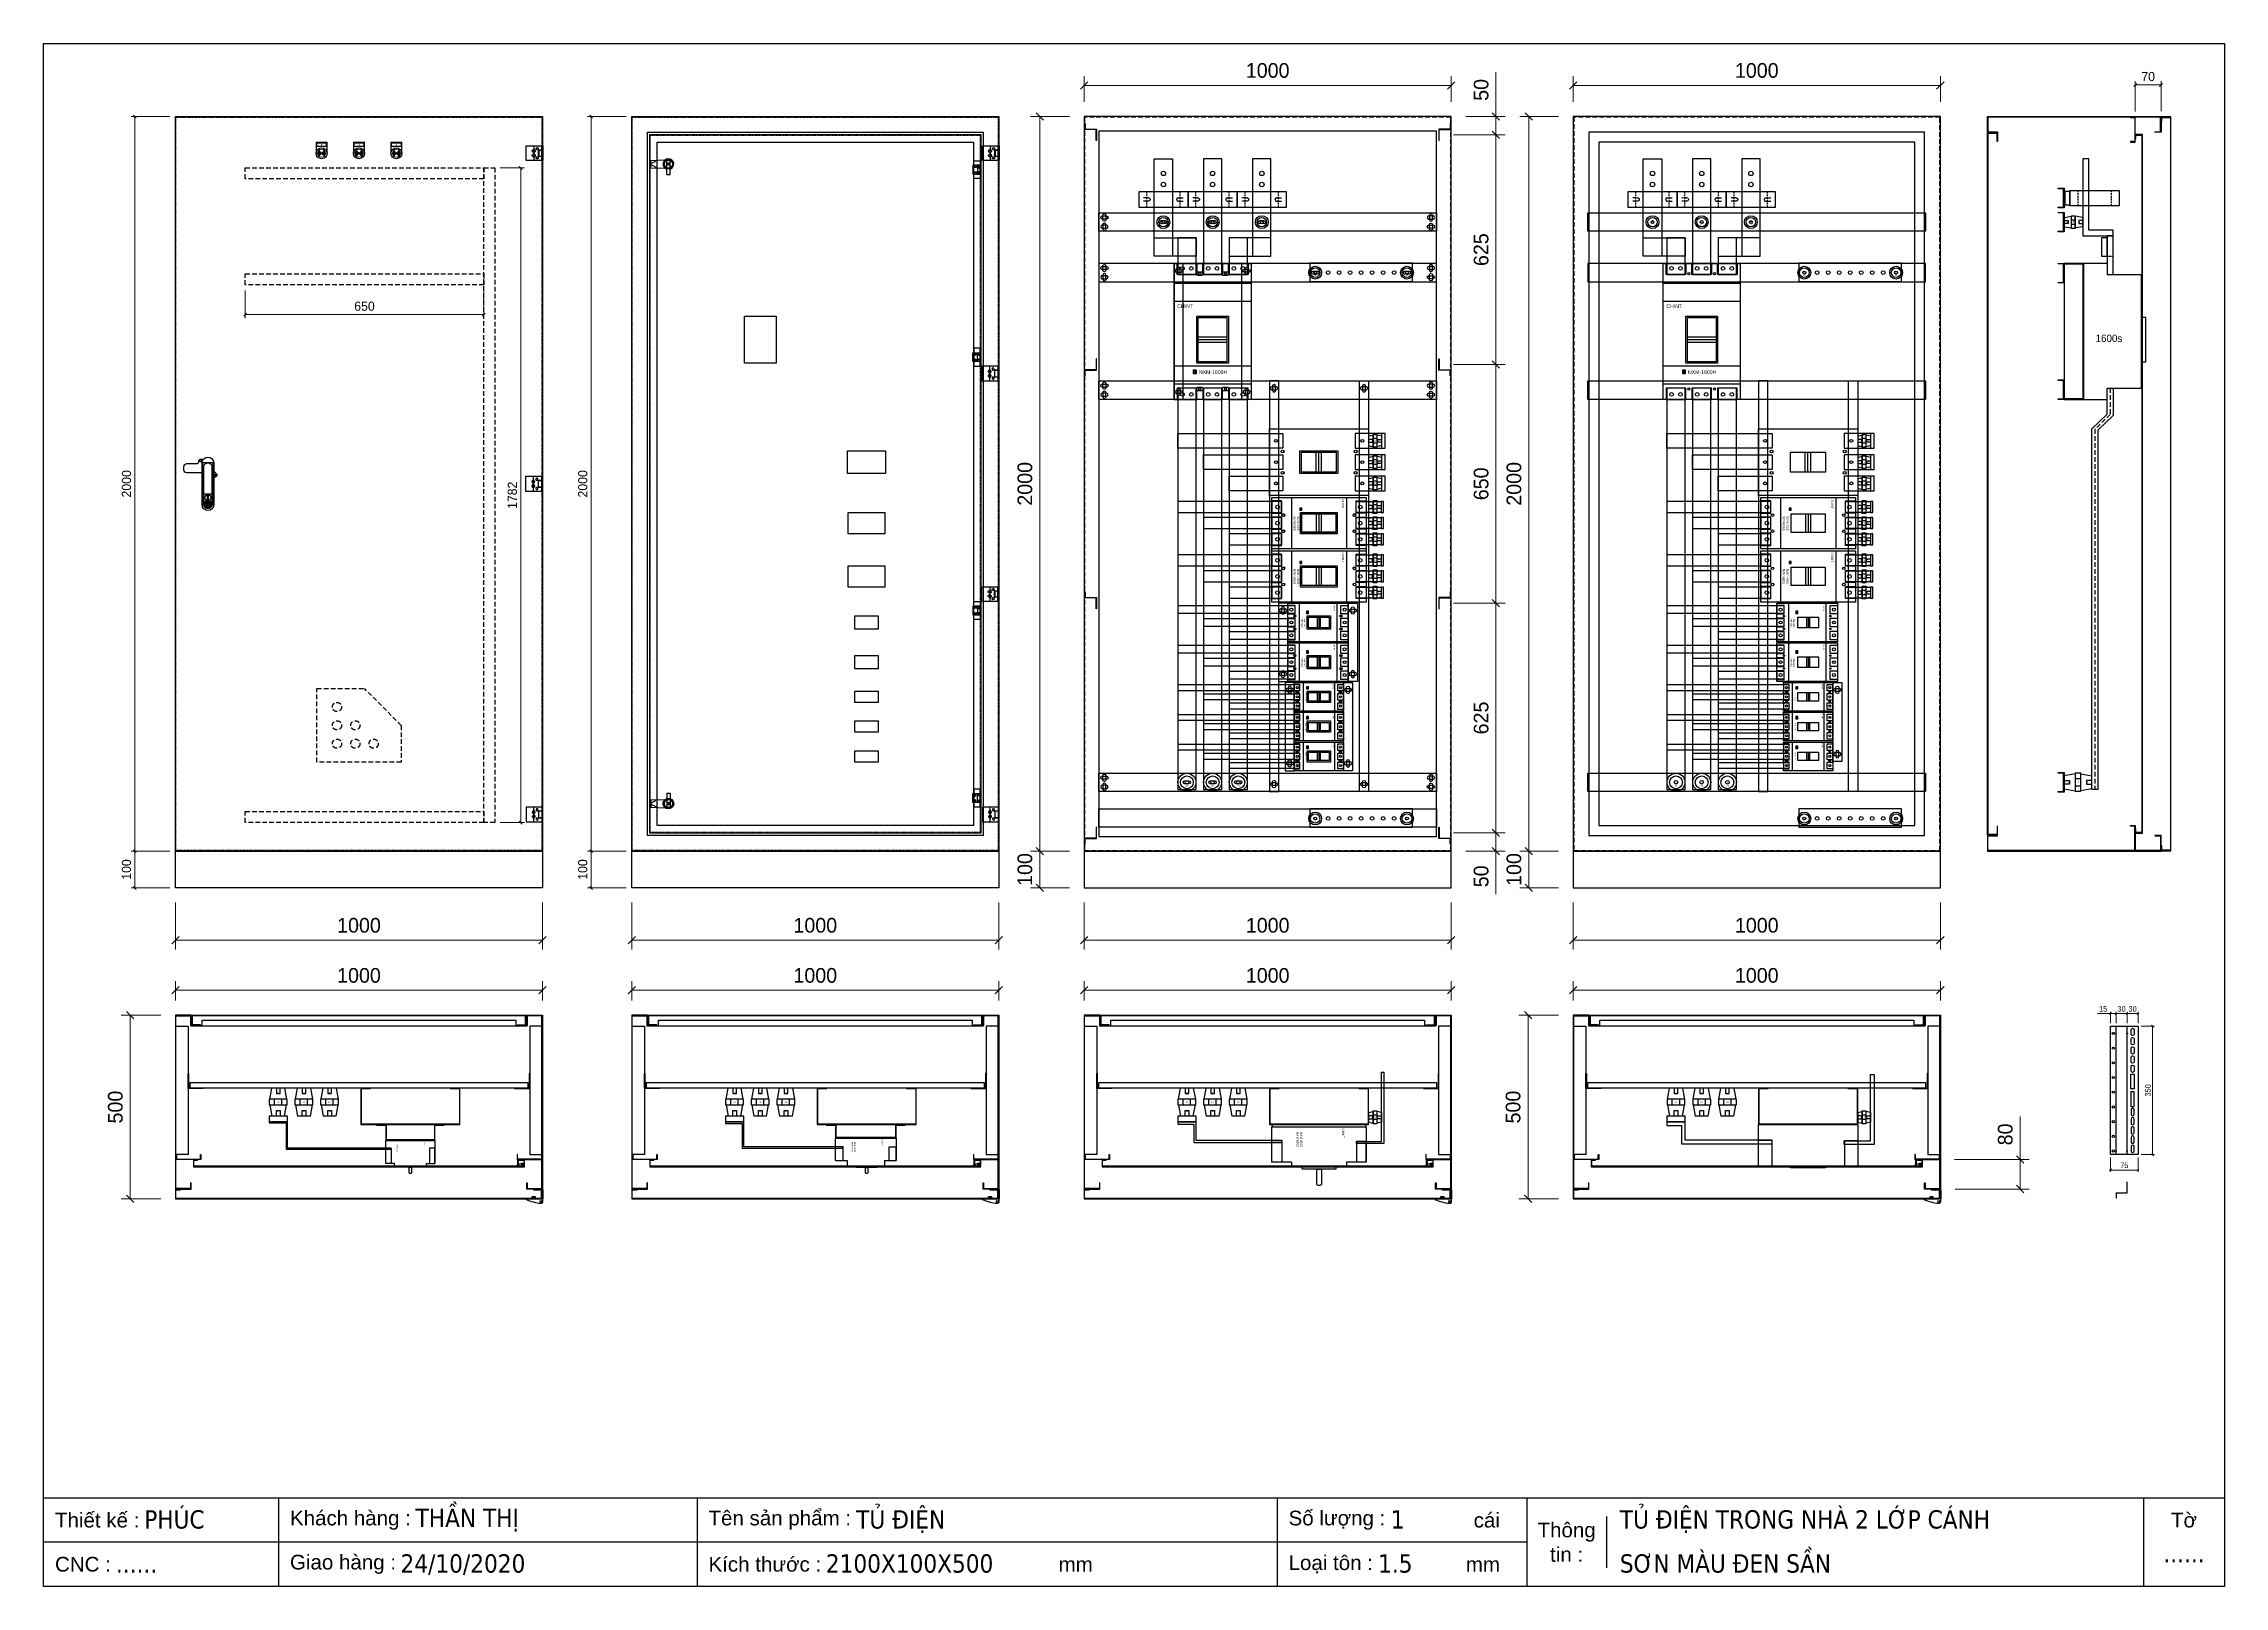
# Model space of a CAD drawing. Header units: millimetres. Extents: x 0 to 5940, y 0 to 4200.
import ezdxf
from ezdxf.enums import TextEntityAlignment as Align

# ---------------------------------------------------------------- set-up
doc = ezdxf.new("R2010")
doc.units = ezdxf.units.MM
for name, pattern in [('ASVLTYPE', [0.75, 0.5, -0.25]), ('HIDDEN2', [4.7625, 3.175, -1.5875]), ('HIDDENX2', [19.05, 12.7, -6.35])]:
    doc.linetypes.add(name, pattern=pattern)
for name, color, linetype in [('01', 7, 'HIDDEN2'), ('CNC', 7, 'Continuous'), ('DIM', 253, 'Continuous'), ('Ghi chu', 7, 'Continuous'), ('HEATER', 1, 'Continuous')]:
    doc.layers.add(name, color=color, linetype=linetype)
doc.layers.add('07', color=5, linetype='Continuous', lineweight=5)
doc.styles.add('Arial', font='arial.ttf')
doc.styles.add('Arial-Black', font='txt')
doc.styles.add('Tahoma (Input Text)', font='tahoma.ttf')
doc.dimstyles.new('Dim-15', dxfattribs={"dimtxt": 15, "dimasz": 5, "dimexe": 5, "dimexo": 8, "dimgap": 5, "dimtad": 1, "dimdec": 0, "dimtxsty": 'Standard', "dimblk": 'OBLIQUE', "dimcen": 10, "dimclrd": 5, "dimclre": 5, "dimclrt": 3, "dimazin": 3, "dimtfac": 1, "dimtdec": 0, "dimtmove": 0, "dimatfit": 3, "dimldrblk": 'OBLIQUE', "dimlwd": 9, "dimlwe": 9})
doc.dimstyles.new('Dim-25', dxfattribs={"dimtxt": 25, "dimasz": 8, "dimexe": 10, "dimexo": 15, "dimgap": 10, "dimtad": 1, "dimdec": 0, "dimtxsty": 'Standard', "dimblk": 'OBLIQUE', "dimcen": 10, "dimclrd": 5, "dimclre": 5, "dimclrt": 3, "dimazin": 3, "dimtfac": 1, "dimtdec": 0, "dimtmove": 0, "dimatfit": 3, "dimldrblk": 'OBLIQUE', "dimlwd": 9, "dimlwe": 9})
doc.dimstyles.new('Dim-40', dxfattribs={"dimtxt": 40, "dimasz": 20, "dimexe": 25, "dimexo": 40, "dimgap": 20, "dimtad": 1, "dimdec": 0, "dimtxsty": 'Standard', "dimblk": 'OBLIQUE', "dimcen": 15, "dimclrd": 5, "dimclre": 5, "dimclrt": 3, "dimazin": 3, "dimtfac": 1, "dimtdec": 0, "dimtmove": 0, "dimatfit": 3, "dimldrblk": 'ARCHTICK', "dimlwd": 9, "dimlwe": 9})

# ---------------------------------------------------------------- blocks, each defined once
blk = doc.blocks.new('*D1')
at = {"color": 0, "linetype": 'ByBlock', "lineweight": -2}
for p, q in [((4055.5, 3991.6), (4035.5, 4011.6)), ((4035.5, 2011.6), (4055.5, 1991.6))]:
    blk.add_line(p, q, dxfattribs=at)
at = {"layer": 'Defpoints', "color": 0, "transparency": 16777216}
for p in [(4166.3, 4001.6), (4045.5, 2001.6), (4166.3, 2001.6)]:
    blk.add_point(p, dxfattribs=at)
at = {"layer": 'DIM', "color": 5, "lineweight": 9, "transparency": 16777216}
for p, q in [((4126.3, 4001.6), (4020.5, 4001.6)), ((4045.5, 4001.6), (4045.5, 2001.6)), ((4126.3, 2001.6), (4020.5, 2001.6))]:
    blk.add_line(p, q, dxfattribs=at)
at = {"layer": 'DIM', "color": 3, "transparency": 16777216, "insert": (4005, 3001.6), "char_height": 40, "attachment_point": 5, "rotation": 90}
blk.add_mtext('2000', dxfattribs=at)
blk = doc.blocks.new('_ArchTick')
at = {"color": 0, "const_width": 0.15}
blk.add_lwpolyline([(-0.5, -0.5), (0.5, 0.5)], dxfattribs=at)
blk = doc.blocks.new('_Oblique')
at = {"color": 0, "linetype": 'ByBlock', "lineweight": -2}
blk.add_line((-0.5, -0.5), (0.5, 0.5), dxfattribs=at)
blk = doc.blocks.new('*D2')
at = {"color": 0, "linetype": 'ByBlock', "lineweight": -2}
for p, q in [((4055.5, 1991.6), (4035.5, 2011.6)), ((4035.5, 1911.6), (4055.5, 1891.6))]:
    blk.add_line(p, q, dxfattribs=at)
at = {"layer": 'Defpoints', "color": 0, "transparency": 16777216}
for p in [(4166.3, 2001.6), (4045.5, 1901.6), (4166.3, 1901.6)]:
    blk.add_point(p, dxfattribs=at)
at = {"layer": 'DIM', "color": 5, "lineweight": 9, "transparency": 16777216}
for p, q in [((4126.3, 2001.6), (4020.5, 2001.6)), ((4045.5, 2001.6), (4045.5, 1901.6)), ((4126.3, 1901.6), (4020.5, 1901.6))]:
    blk.add_line(p, q, dxfattribs=at)
at = {"layer": 'DIM', "color": 3, "transparency": 16777216, "insert": (4005, 1951.6), "char_height": 40, "attachment_point": 5, "rotation": 90}
blk.add_mtext('100', dxfattribs=at)
blk = doc.blocks.new('*D3')
at = {"color": 0, "linetype": 'ByBlock', "lineweight": -2}
for p, q in [((4176.3, 1769.1), (4156.3, 1749.1)), ((5156.3, 1749.1), (5176.3, 1769.1))]:
    blk.add_line(p, q, dxfattribs=at)
at = {"layer": 'Defpoints', "color": 0, "transparency": 16777216}
for p in [(4166.3, 1901.6), (5166.3, 1901.6), (4166.3, 1759.1)]:
    blk.add_point(p, dxfattribs=at)
at = {"layer": 'DIM', "color": 5, "lineweight": 9, "transparency": 16777216}
for p, q in [((4166.3, 1861.6), (4166.3, 1734.1)), ((5166.3, 1861.6), (5166.3, 1734.1)), ((5166.3, 1759.1), (4166.3, 1759.1))]:
    blk.add_line(p, q, dxfattribs=at)
at = {"layer": 'DIM', "color": 3, "transparency": 16777216, "insert": (4666.3, 1799.5), "char_height": 40, "attachment_point": 5}
blk.add_mtext('1000', dxfattribs=at)
blk = doc.blocks.new('NXM-1600H-1')
at = {"color": 7}
for p, q in [((210, 315), (0, 315)), ((210, 266), (0, 266)), ((66, 162.5), (144, 162.5)), ((210, 90.5), (0, 90.5)), ((52.3, 70.5), (61.3, 79.5)), ((61.3, 70.5), (52.3, 79.5)), ((210, 41.5), (0, 41.5))]:
    blk.add_line(p, q, dxfattribs=at)
for points in [[(0, 370), (210, 370), (210, 0), (0, 0)], [(66, 222.5), (144, 222.5), (144, 102.5), (66, 102.5)], [(66, 170), (144, 170), (144, 155), (66, 155)], [(52.3, 70.5), (61.3, 70.5), (61.3, 79.5), (52.3, 79.5)]]:
    blk.add_lwpolyline(points, close=True, dxfattribs=at)
at = {"color": 1}
for points in [[(8.2, 370), (61.8, 370), (61.8, 340), (8.2, 340)], [(8.2, 0), (61.8, 0), (61.8, 30), (8.2, 30)]]:
    blk.add_lwpolyline(points, close=True, dxfattribs=at)
at = {"color": 2}
for points in [[(78.2, 370), (131.8, 370), (131.8, 340), (78.2, 340)], [(78.2, 0), (131.8, 0), (131.8, 30), (78.2, 30)]]:
    blk.add_lwpolyline(points, close=True, dxfattribs=at)
at = {"color": 5}
for points in [[(148.2, 370), (201.8, 370), (201.8, 340), (148.2, 340)], [(148.2, 0), (201.8, 0), (201.8, 30), (148.2, 30)]]:
    blk.add_lwpolyline(points, close=True, dxfattribs=at)
at = {"color": 1}
for centre in [(23, 356.5), (47, 356.5), (23, 13.5), (47, 13.5)]:
    blk.add_circle(centre, 5, dxfattribs=at)
at = {"color": 2}
for centre in [(93, 356.5), (117, 356.5), (93, 13.5), (117, 13.5)]:
    blk.add_circle(centre, 5, dxfattribs=at)
at = {"color": 5}
for centre in [(163, 356.5), (187, 356.5), (163, 13.5), (187, 13.5)]:
    blk.add_circle(centre, 5, dxfattribs=at)
at = {"color": 7}
for centre in [(70, 342), (140, 342), (70, 28), (140, 28)]:
    blk.add_circle(centre, 3, dxfattribs=at)
at = {"color": 7, "char_height": 10, "width": 34.137, "attachment_point": 5, "style": 'Arial'}
for s, insert in [('CHINT', (30.2, 253.5)), ('NXM-1600H', (106.2, 74.1))]:
    blk.add_mtext(s, dxfattribs=dict(at, insert=insert))
blk = doc.blocks.new('A$C67723628')
at = {"color": 7}
for p, q in [((118, 142), (64, 142)), ((118, 134.5), (64, 134.5)), ((118, 127), (64, 127))]:
    blk.add_line(p, q, dxfattribs=at)
for points in [[(0, 270), (182, 270), (182, 0), (0, 0)], [(64, 182), (118, 182), (118, 87), (64, 87)]]:
    blk.add_lwpolyline(points, close=True, dxfattribs=at)
at = {"color": 1}
for centre in [(33, 252.5), (33, 17.5)]:
    blk.add_circle(centre, 4, dxfattribs=at)
at = {"color": 7}
for centre in [(62, 234.5), (120, 234.5), (62, 35.5), (120, 35.5)]:
    blk.add_circle(centre, 3.75, dxfattribs=at)
at = {"color": 2}
for centre in [(91, 252.5), (91, 17.5)]:
    blk.add_circle(centre, 4, dxfattribs=at)
at = {"color": 5}
for centre in [(149, 252.5), (149, 17.5)]:
    blk.add_circle(centre, 4, dxfattribs=at)
blk = doc.blocks.new('nxm-400-630-1')
at = {"color": 7}
for p, q in [((29465.1, -129525.9), (29605.1, -129525.9)), ((29510.1, -129600.9), (29560.1, -129600.9)), ((29494.1, -129652.9), (29500.1, -129646.9)), ((29500.1, -129652.9), (29494.1, -129646.9)), ((29465.1, -129675.9), (29605.1, -129675.9))]:
    blk.add_line(p, q, dxfattribs=at)
for points in [[(29465.1, -129472.4), (29605.1, -129472.4), (29605.1, -129729.4), (29465.1, -129729.4)], [(29510.1, -129554.9), (29560.1, -129554.9), (29560.1, -129646.9), (29510.1, -129646.9)], [(29510.1, -129594.4), (29560.1, -129594.4), (29560.1, -129607.4), (29510.1, -129607.4)], [(29494.1, -129652.9), (29500.1, -129652.9), (29500.1, -129646.9), (29494.1, -129646.9)]]:
    blk.add_lwpolyline(points, close=True, dxfattribs=at)
at = {"color": 1}
for points in [[(29474.6, -129472.4), (29507.6, -129472.4), (29507.6, -129499.4), (29474.6, -129499.4)], [(29474.6, -129729.4), (29507.6, -129729.4), (29507.6, -129702.4), (29474.6, -129702.4)]]:
    blk.add_lwpolyline(points, close=True, dxfattribs=at)
at = {"color": 2}
for points in [[(29518.6, -129472.4), (29551.6, -129472.4), (29551.6, -129499.4), (29518.6, -129499.4)], [(29518.6, -129729.4), (29551.6, -129729.4), (29551.6, -129702.4), (29518.6, -129702.4)]]:
    blk.add_lwpolyline(points, close=True, dxfattribs=at)
at = {"color": 5}
for points in [[(29562.6, -129472.4), (29595.6, -129472.4), (29595.6, -129499.4), (29562.6, -129499.4)], [(29562.6, -129729.4), (29595.6, -129729.4), (29595.6, -129702.4), (29562.6, -129702.4)]]:
    blk.add_lwpolyline(points, close=True, dxfattribs=at)
at = {"color": 1}
for centre in [(29491.1, -129488.4), (29491.1, -129713.4)]:
    blk.add_circle(centre, 5, dxfattribs=at)
at = {"color": 2}
for centre in [(29535.1, -129488.4), (29535.1, -129713.4)]:
    blk.add_circle(centre, 5, dxfattribs=at)
at = {"color": 5}
for centre in [(29579.1, -129488.4), (29579.1, -129713.4)]:
    blk.add_circle(centre, 5, dxfattribs=at)
at = {"color": 7}
for centre in [(29513.1, -129503.9), (29557.1, -129503.9), (29513.1, -129697.9), (29557.1, -129697.9)]:
    blk.add_circle(centre, 3.5, dxfattribs=at)
at = {"color": 7, "char_height": 6, "width": 25.603, "attachment_point": 5, "style": 'Arial'}
for s, insert in [('CHINT', (29483, -129535.3)), ('NXM-400S\\PNXM-630S', (29535.1, -129662.4))]:
    blk.add_mtext(s, dxfattribs=dict(at, insert=insert))
blk = doc.blocks.new('nxm-250-320-1')
at = {"color": 7}
for p, q in [((29471.4, -129233.4), (29576.4, -129233.4)), ((29493.4, -129315.9), (29499.4, -129309.9)), ((29499.4, -129315.9), (29493.4, -129309.9)), ((29509.4, -129281.9), (29538.4, -129281.9)), ((29471.4, -129335.4), (29576.4, -129335.4))]:
    blk.add_line(p, q, dxfattribs=at)
for points in [[(29471.4, -129201.9), (29576.4, -129201.9), (29576.4, -129366.9), (29471.4, -129366.9)], [(29509.4, -129253.9), (29538.4, -129253.9), (29538.4, -129309.9), (29509.4, -129309.9)], [(29493.4, -129315.9), (29499.4, -129315.9), (29499.4, -129309.9), (29493.4, -129309.9)], [(29509.4, -129278.4), (29538.4, -129278.4), (29538.4, -129285.4), (29509.4, -129285.4)]]:
    blk.add_lwpolyline(points, close=True, dxfattribs=at)
at = {"color": 1}
for points in [[(29477.2, -129201.9), (29500.7, -129201.9), (29500.7, -129221.9), (29477.2, -129221.9)], [(29477.2, -129366.9), (29500.7, -129366.9), (29500.7, -129346.9), (29477.2, -129346.9)]]:
    blk.add_lwpolyline(points, close=True, dxfattribs=at)
at = {"color": 2}
for points in [[(29512.2, -129201.9), (29535.7, -129201.9), (29535.7, -129221.9), (29512.2, -129221.9)], [(29512.2, -129366.9), (29535.7, -129366.9), (29535.7, -129346.9), (29512.2, -129346.9)]]:
    blk.add_lwpolyline(points, close=True, dxfattribs=at)
at = {"color": 5}
for points in [[(29547.2, -129201.9), (29570.7, -129201.9), (29570.7, -129221.9), (29547.2, -129221.9)], [(29547.2, -129366.9), (29570.7, -129366.9), (29570.7, -129346.9), (29547.2, -129346.9)]]:
    blk.add_lwpolyline(points, close=True, dxfattribs=at)
at = {"color": 1}
for centre in [(29488.9, -129211.9), (29488.9, -129356.9)]:
    blk.add_circle(centre, 4, dxfattribs=at)
at = {"color": 7}
for centre in [(29506.4, -129221.4), (29541.4, -129221.4), (29506.4, -129347.4), (29541.4, -129347.4)]:
    blk.add_circle(centre, 2, dxfattribs=at)
at = {"color": 2}
for centre in [(29523.9, -129211.9), (29523.9, -129356.9)]:
    blk.add_circle(centre, 4, dxfattribs=at)
at = {"color": 5}
for centre in [(29558.9, -129211.9), (29558.9, -129356.9)]:
    blk.add_circle(centre, 4, dxfattribs=at)
at = {"color": 7, "char_height": 4, "width": 17.069, "attachment_point": 5, "style": 'Arial'}
for s, insert in [('CHINT', (29483.4, -129239.7)), ('NXM-250S\\PNXM-320S', (29523.9, -129324.2))]:
    blk.add_mtext(s, dxfattribs=dict(at, insert=insert))
blk = doc.blocks.new('nxm-125-1')
at = {"color": 1}
for p, q in [((29469.2, -128993.2), (29487.7, -128993.2)), ((29469.2, -129127.2), (29487.7, -129127.2))]:
    blk.add_line(p, q, dxfattribs=at)
at = {"color": 2}
for p, q in [((29494.2, -128993.2), (29512.7, -128993.2)), ((29494.2, -129127.2), (29512.7, -129127.2))]:
    blk.add_line(p, q, dxfattribs=at)
at = {"color": 5}
for p, q in [((29519.2, -128993.2), (29537.7, -128993.2)), ((29519.2, -129127.2), (29537.7, -129127.2))]:
    blk.add_line(p, q, dxfattribs=at)
at = {"color": 7}
for p, q in [((29542.4, -129016.9), (29464.4, -129016.9)), ((29491.9, -129060.2), (29514.9, -129060.2)), ((29464.4, -129103.4), (29542.4, -129103.4)), ((29475.9, -129094.2), (29481.9, -129088.2)), ((29481.9, -129094.2), (29475.9, -129088.2))]:
    blk.add_line(p, q, dxfattribs=at)
for points in [[(29469.2, -129127.2), (29464.4, -129127.2), (29464.4, -128993.2), (29469.2, -128993.2)], [(29487.7, -128993.2), (29494.2, -128993.2)], [(29512.7, -128993.2), (29519.2, -128993.2)], [(29537.7, -128993.2), (29542.4, -128993.2), (29542.4, -129127.2), (29537.7, -129127.2)], [(29494.2, -129127.2), (29487.7, -129127.2)], [(29519.2, -129127.2), (29512.7, -129127.2)]]:
    blk.add_lwpolyline(points, dxfattribs=at)
at = {"color": 1}
for points in [[(29487.4, -128993.2), (29487.4, -129008.2), (29469.4, -129008.2), (29469.4, -128993.2)], [(29487.4, -129127.2), (29487.4, -129112.2), (29469.4, -129112.2), (29469.4, -129127.2)]]:
    blk.add_lwpolyline(points, dxfattribs=at)
at = {"color": 2}
for points in [[(29512.4, -128993.2), (29512.4, -129008.2), (29494.4, -129008.2), (29494.4, -128993.2)], [(29512.4, -129127.2), (29512.4, -129112.2), (29494.4, -129112.2), (29494.4, -129127.2)]]:
    blk.add_lwpolyline(points, dxfattribs=at)
at = {"color": 5}
for points in [[(29537.4, -128993.2), (29537.4, -129008.2), (29519.4, -129008.2), (29519.4, -128993.2)], [(29537.4, -129127.2), (29537.4, -129112.2), (29519.4, -129112.2), (29519.4, -129127.2)]]:
    blk.add_lwpolyline(points, dxfattribs=at)
at = {"color": 7}
for points in [[(29491.9, -129032.2), (29514.9, -129032.2), (29514.9, -129088.2), (29491.9, -129088.2)], [(29491.9, -129056.7), (29514.9, -129056.7), (29514.9, -129063.7), (29491.9, -129063.7)], [(29475.9, -129094.2), (29481.9, -129094.2), (29481.9, -129088.2), (29475.9, -129088.2)]]:
    blk.add_lwpolyline(points, close=True, dxfattribs=at)
at = {"color": 1}
for centre in [(29478.4, -129001.2), (29478.4, -129119.2)]:
    blk.add_circle(centre, 3, dxfattribs=at)
at = {"color": 7}
for centre in [(29490.9, -129001.7), (29515.9, -129001.7), (29490.9, -129118.7), (29515.9, -129118.7)]:
    blk.add_circle(centre, 2, dxfattribs=at)
at = {"color": 2}
for centre in [(29503.4, -129001.2), (29503.4, -129119.2)]:
    blk.add_circle(centre, 3, dxfattribs=at)
at = {"color": 5}
for centre in [(29528.4, -129001.2), (29528.4, -129119.2)]:
    blk.add_circle(centre, 3, dxfattribs=at)
at = {"color": 7, "char_height": 3, "attachment_point": 5, "style": 'Arial'}
for s, insert, width in [('CHINT', (29474.4, -129021.6), 12.801), ('NXM-125S', (29503.4, -129095.7), 34.09)]:
    blk.add_mtext(s, dxfattribs=dict(at, insert=insert, width=width))
blk = doc.blocks.new('*D4')
at = {"color": 0, "linetype": 'ByBlock', "lineweight": -2}
for p, q in [((4176.3, 4096.4), (4156.3, 4076.4)), ((5156.3, 4076.4), (5176.3, 4096.4))]:
    blk.add_line(p, q, dxfattribs=at)
at = {"layer": 'Defpoints', "color": 0, "transparency": 16777216}
for p in [(4166.3, 4086.4), (4166.3, 4001.6), (5166.3, 4001.6)]:
    blk.add_point(p, dxfattribs=at)
at = {"layer": 'DIM', "color": 5, "lineweight": 9, "transparency": 16777216}
for p, q in [((4166.3, 4041.6), (4166.3, 4111.4)), ((5166.3, 4041.6), (5166.3, 4111.4)), ((5166.3, 4086.4), (4166.3, 4086.4))]:
    blk.add_line(p, q, dxfattribs=at)
at = {"layer": 'DIM', "color": 3, "transparency": 16777216, "insert": (4666.3, 4126.8), "char_height": 40, "attachment_point": 5}
blk.add_mtext('1000', dxfattribs=at)
blk = doc.blocks.new('su76-2')
at = {"color": 1}
for radius in [24.5, 17.5, 5]:
    blk.add_circle((0, 0), radius, dxfattribs=at)
at = {"color": 1, "width": 30.098, "attachment_point": 5}
for s, insert, char_height in [('{\\fTahoma|b0|i0|c0|p34;M10}', (0, 0.1), 1.5), ('{\\fTahoma|b0|i0|c0|p34;S76}', (0, -10.1), 3)]:
    blk.add_mtext(s, dxfattribs=dict(at, insert=insert, char_height=char_height))
blk = doc.blocks.new('HL044-1.3-B')
h = blk.add_hatch()
h.set_pattern_fill('ANSI31', color=1, scale=0.3, style=0)
h.set_pattern_definition([(45, (-80982.31925, -42991.2648), (-0.673519209, 0.673519209), [])])
h.paths.add_polyline_path([(-15.5, 27), (-15.5, 24), (-9.5, 24), (-9.5, 27)])
at = {"color": 1}
for p, q in [((0, 0), (-43, 0)), ((-43, 0), (-43, -2)), ((-25, 6.5), (-25, 0)), ((-25, 6.5), (-19, 5.9)), ((-25, 5.5), (-19, 4.9)), ((-25, 4.5), (-19, 3.9)), ((-25, 3.5), (-19, 2.9)), ((-25, 2.5), (-19, 1.9)), ((-25, 1.5), (-19, 0.9)), ((-25, 0.5), (-19.7, 0)), ((-22, 24), (-22, 27)), ((-22, 27), (1, 27)), ((-1, 24), (-22, 24)), ((-19, 6.5), (-19, 0)), ((-15.5, 24), (-15.5, 27)), ((-9.5, 24), (-9.5, 27)), ((0, 23), (0, 0)), ((0, 7.5), (3, 7.5)), ((0, 6), (3, 6)), ((3, 25), (3, 0)), ((3, -6.5), (3, 0))]:
    blk.add_line(p, q, dxfattribs=at)
blk.add_lwpolyline([(-26, 6.5), (-18, 6.5), (-18, 0), (-26, 0)], close=True, dxfattribs=at)
blk.add_circle((-2.3, -7), 2.55, dxfattribs=at)
for centre, radius, start, end in [((-1, 23), 1, 0, 90), ((1, 25), 2, 0, 90), ((15.4, 147.7), 160.7, 248.67048, 263.59015), ((-2.5, -6.5), 5.5, 270, 0)]:
    blk.add_arc(centre, radius, start, end, dxfattribs=at)
blk = doc.blocks.new('HL036-1-2')
at = {"layer": 'Ghi chu', "color": 1}
for p, q in [((-3, 17.8), (-18.9, 17.8)), ((-18.9, 15.8), (-18.9, 17.8)), ((-12.1, 15.8), (-18.9, 15.8)), ((-16.4, 1), (-16.4, 14)), ((-15.6, 15), (-3.9, 17.7)), ((0, 0), (-15.4, 0)), ((-14.4, 3), (-14.4, 11.9)), ((0, 2), (-13.4, 2)), ((-13.1, 12.8), (-4.3, 9.8)), ((-6.2, 2), (-6.2, 0)), ((-1.2, 2), (-1.2, 0)), ((0, 0), (0, 2))]:
    blk.add_line(p, q, dxfattribs=at)
for radius in [4.1, 2.1]:
    blk.add_circle((-3, 13.7), radius, dxfattribs=at)
for centre, start, end in [((-15.4, 14), 102.96162, 180), ((-15.4, 1), 180, 270), ((-13.4, 11.9), 71.32539, 180), ((-13.4, 3), 180, 270)]:
    blk.add_arc(centre, 1, start, end, dxfattribs=at)
blk = doc.blocks.new('*D5')
at = {"color": 0, "linetype": 'ByBlock', "lineweight": -2}
for p, q in [((4176.3, 1632.7), (4156.3, 1612.7)), ((5156.3, 1612.7), (5176.3, 1632.7))]:
    blk.add_line(p, q, dxfattribs=at)
at = {"layer": 'Defpoints', "color": 0, "transparency": 16777216}
for p in [(5166.3, 1622.7), (4166.3, 1554.8), (5166.3, 1554.8)]:
    blk.add_point(p, dxfattribs=at)
at = {"layer": 'DIM', "color": 5, "lineweight": 9, "transparency": 16777216}
for p, q in [((4166.3, 1594.8), (4166.3, 1647.7)), ((4166.3, 1622.7), (5166.3, 1622.7)), ((5166.3, 1594.8), (5166.3, 1647.7))]:
    blk.add_line(p, q, dxfattribs=at)
at = {"layer": 'DIM', "color": 3, "transparency": 16777216, "insert": (4666.3, 1663.1), "char_height": 40, "attachment_point": 5}
blk.add_mtext('1000', dxfattribs=at)
blk = doc.blocks.new('*D6')
at = {"color": 0, "linetype": 'ByBlock', "lineweight": -2}
for p, q in [((4053.2, 1544.8), (4033.2, 1564.8)), ((4033.2, 1064.8), (4053.2, 1044.8))]:
    blk.add_line(p, q, dxfattribs=at)
at = {"layer": 'Defpoints', "color": 0, "transparency": 16777216}
for p in [(4166.3, 1554.8), (4043.2, 1054.8), (4166.3, 1054.8)]:
    blk.add_point(p, dxfattribs=at)
at = {"layer": 'DIM', "color": 5, "lineweight": 9, "transparency": 16777216}
for p, q in [((4126.3, 1554.8), (4018.2, 1554.8)), ((4043.2, 1554.8), (4043.2, 1054.8)), ((4126.3, 1054.8), (4018.2, 1054.8))]:
    blk.add_line(p, q, dxfattribs=at)
at = {"layer": 'DIM', "color": 3, "transparency": 16777216, "insert": (4002.7, 1304.8), "char_height": 40, "attachment_point": 5, "rotation": 90}
blk.add_mtext('500', dxfattribs=at)
blk = doc.blocks.new('A$C7C7436BB')
at = {"color": 7}
for p, q in [((44, 270), (44, 234)), ((44, 234), (113, 234)), ((42, 0), (42, 36)), ((42, 36), (113, 36))]:
    blk.add_line(p, q, dxfattribs=at)
for points in [[(0, 270), (113, 270), (113, 0), (0, 0)], [(113, 182), (118, 182), (118, 87), (113, 87)]]:
    blk.add_lwpolyline(points, close=True, dxfattribs=at)
blk = doc.blocks.new('su76-1')
at = {"color": 1}
for p, q in [((-17.5, 76), (-23, 45.5)), ((-17.5, 76), (17.5, 76)), ((23, 45.5), (17.5, 76)), ((24.5, 45.5), (-24.5, 45.5)), ((-24.5, 45.5), (-24.5, 30.5)), ((-24.5, 30.5), (24.5, 30.5)), ((-23, 30.5), (23, 30.5)), ((-17.5, 0), (-23, 30.5)), ((-17.5, 0), (17.5, 0)), ((-10, 45.5), (-10, 30.5)), ((10, 45.5), (10, 30.5)), ((23, 30.5), (17.5, 0)), ((24.5, 30.5), (24.5, 45.5))]:
    blk.add_line(p, q, dxfattribs=at)
for points in [[(-5, 76), (5, 76), (5, 61), (-5, 61)], [(-5, 0), (5, 0), (5, 15), (-5, 15)]]:
    blk.add_lwpolyline(points, close=True, dxfattribs=at)
at = {"color": 1, "width": 30.098, "attachment_point": 5}
for s, insert, char_height in [('{\\fTahoma|b0|i0|c0|p34;M10}', (0, 63.3), 1.5), ('{\\fTahoma|b0|i0|c0|p34;S76}', (0, 37.9), 3), ('{\\fTahoma|b0|i0|c0|p34;M10}', (0, 12.7), 1.5)]:
    blk.add_mtext(s, dxfattribs=dict(at, insert=insert, char_height=char_height))
blk = doc.blocks.new('*D7')
at = {"color": 0, "linetype": 'ByBlock', "lineweight": -2}
for p, q in [((5393.7, 1151.8), (5373.7, 1171.8)), ((5373.7, 1091.8), (5393.7, 1071.8))]:
    blk.add_line(p, q, dxfattribs=at)
at = {"layer": 'Defpoints', "color": 0, "transparency": 16777216}
for p in [(5164.8, 1161.8), (5383.7, 1161.8), (5166.3, 1081.8)]:
    blk.add_point(p, dxfattribs=at)
at = {"layer": 'DIM', "color": 5, "lineweight": 9, "transparency": 16777216}
for p, q in [((5383.7, 1161.8), (5383.7, 1279.1)), ((5204.8, 1161.8), (5408.7, 1161.8)), ((5383.7, 1081.8), (5383.7, 1161.8)), ((5206.3, 1081.8), (5408.7, 1081.8))]:
    blk.add_line(p, q, dxfattribs=at)
at = {"layer": 'DIM', "color": 3, "transparency": 16777216, "insert": (5343.3, 1230.4), "char_height": 40, "attachment_point": 5, "rotation": 90}
blk.add_mtext('80', dxfattribs=at)
blk = doc.blocks.new('*D8')
at = {"color": 0, "linetype": 'ByBlock', "lineweight": -2}
for p, q in [((2844.1, 1632.7), (2824.1, 1612.7)), ((3824.1, 1612.7), (3844.1, 1632.7))]:
    blk.add_line(p, q, dxfattribs=at)
at = {"layer": 'Defpoints', "color": 0, "transparency": 16777216}
for p in [(3834.1, 1622.7), (2834.1, 1554.8), (3834.1, 1554.8)]:
    blk.add_point(p, dxfattribs=at)
at = {"layer": 'DIM', "color": 5, "lineweight": 9, "transparency": 16777216}
for p, q in [((2834.1, 1594.8), (2834.1, 1647.7)), ((2834.1, 1622.7), (3834.1, 1622.7)), ((3834.1, 1594.8), (3834.1, 1647.7))]:
    blk.add_line(p, q, dxfattribs=at)
at = {"layer": 'DIM', "color": 3, "transparency": 16777216, "insert": (3334.1, 1663.1), "char_height": 40, "attachment_point": 5}
blk.add_mtext('1000', dxfattribs=at)
blk = doc.blocks.new('nxm-400-630-2')
at = {"color": 7}
for p, q in [((29751.6, -129472.4), (29751.6, -129525.9)), ((29751.6, -129525.9), (29762.6, -129525.9)), ((29762.6, -129554.9), (29762.6, -129646.9)), ((29751.6, -129675.9), (29751.6, -129729.4)), ((29751.6, -129675.9), (29762.6, -129675.9))]:
    blk.add_line(p, q, dxfattribs=at)
for points in [[(29751.6, -129729.4), (29655.1, -129729.4), (29655.1, -129472.4), (29751.6, -129472.4)], [(29751.6, -129472.4), (29695.1, -129472.4), (29695.1, -129499.4), (29751.6, -129499.4)], [(29762.6, -129525.9), (29762.6, -129554.9)], [(29762.6, -129554.9), (29770.6, -129554.9), (29770.6, -129646.9), (29762.6, -129646.9)], [(29762.6, -129646.9), (29762.6, -129675.9)], [(29751.6, -129729.4), (29692.6, -129729.4), (29692.6, -129702.4), (29751.6, -129702.4)]]:
    blk.add_lwpolyline(points, dxfattribs=at)
blk.add_lwpolyline([(29770.6, -129594.4), (29811.1, -129594.4, -0.414214), (29815.1, -129598.4), (29815.1, -129603.4, -0.414214), (29811.1, -129607.4), (29770.6, -129607.4)], format="xyb", close=True, dxfattribs=at)
at = {"color": 7, "char_height": 6, "width": 25.603, "attachment_point": 5, "style": 'Arial'}
for s, insert in [('CHINT', (29673, -129535.3)), ('NXM-400S\\PNXM-630S', (29690.1, -129654.5))]:
    blk.add_mtext(s, dxfattribs=dict(at, insert=insert))
blk = doc.blocks.new('*D9')
at = {"color": 0, "linetype": 'ByBlock', "lineweight": -2}
for p, q in [((1611.9, 1632.7), (1591.9, 1612.7)), ((2591.9, 1612.7), (2611.9, 1632.7))]:
    blk.add_line(p, q, dxfattribs=at)
at = {"layer": 'Defpoints', "color": 0, "transparency": 16777216}
for p in [(2601.9, 1622.7), (1601.9, 1554.8), (2601.9, 1554.8)]:
    blk.add_point(p, dxfattribs=at)
at = {"layer": 'DIM', "color": 5, "lineweight": 9, "transparency": 16777216}
for p, q in [((1601.9, 1594.8), (1601.9, 1647.7)), ((1601.9, 1622.7), (2601.9, 1622.7)), ((2601.9, 1594.8), (2601.9, 1647.7))]:
    blk.add_line(p, q, dxfattribs=at)
at = {"layer": 'DIM', "color": 3, "transparency": 16777216, "insert": (2101.9, 1663.1), "char_height": 40, "attachment_point": 5}
blk.add_mtext('1000', dxfattribs=at)
blk = doc.blocks.new('nxm-125-2')
at = {"color": 7}
for p, q in [((29591.4, -128993.2), (29654.4, -128993.2)), ((29591.4, -129127.2), (29591.4, -128993.2)), ((29654.4, -129016.9), (29654.4, -128993.2)), ((29661.4, -129032.2), (29661.4, -129088.2)), ((29654.4, -129127.2), (29591.4, -129127.2)), ((29654.4, -129103.4), (29654.4, -129127.2))]:
    blk.add_line(p, q, dxfattribs=at)
for points in [[(29612.4, -129008.2), (29654.4, -129008.2), (29654.4, -128993.2), (29612.4, -128993.2)], [(29612.4, -129112.2), (29654.4, -129112.2), (29654.4, -129127.2), (29612.4, -129127.2)]]:
    blk.add_lwpolyline(points, close=True, dxfattribs=at)
for points in [[(29654.4, -129016.9), (29661.4, -129016.9), (29661.4, -129032.2)], [(29661.4, -129032.2), (29664.4, -129032.2), (29664.4, -129088.2), (29661.4, -129088.2)], [(29661.4, -129088.2), (29661.4, -129103.4), (29654.4, -129103.4)]]:
    blk.add_lwpolyline(points, dxfattribs=at)
blk.add_lwpolyline([(29664.4, -129056.7), (29678.4, -129056.7, -0.414214), (29681.4, -129059.7), (29681.4, -129060.7, -0.414214), (29678.4, -129063.7), (29664.4, -129063.7)], format="xyb", close=True, dxfattribs=at)
at = {"color": 7, "char_height": 3, "attachment_point": 5, "style": 'Arial'}
for s, insert, width in [('CHINT', (29600.4, -129021.6), 12.801), ('NXM-125S', (29612.9, -129095.7), 34.09)]:
    blk.add_mtext(s, dxfattribs=dict(at, insert=insert, width=width))
blk = doc.blocks.new('nxm-250-320-2')
at = {"color": 7}
for p, q in [((29687.9, -129233.4), (29687.9, -129201.9)), ((29687.9, -129233.4), (29702.9, -129233.4)), ((29702.9, -129253.9), (29702.9, -129233.4)), ((29702.9, -129253.9), (29702.9, -129309.9)), ((29702.9, -129335.4), (29702.9, -129309.9)), ((29687.9, -129335.4), (29702.9, -129335.4)), ((29687.9, -129366.9), (29687.9, -129335.4))]:
    blk.add_line(p, q, dxfattribs=at)
for points in [[(29687.9, -129366.9), (29626.4, -129366.9), (29626.4, -129201.9), (29687.9, -129201.9)], [(29687.9, -129201.9), (29650.9, -129201.9), (29650.9, -129221.9), (29687.9, -129221.9)], [(29702.9, -129253.9), (29706.9, -129253.9), (29706.9, -129309.9), (29702.9, -129309.9)], [(29687.9, -129366.9), (29649.9, -129366.9), (29649.9, -129346.9), (29687.9, -129346.9)]]:
    blk.add_lwpolyline(points, dxfattribs=at)
blk.add_lwpolyline([(29706.9, -129278.4), (29720.4, -129278.4, -0.414214), (29723.4, -129281.4), (29723.4, -129282.4, -0.414214), (29720.4, -129285.4), (29706.9, -129285.4)], format="xyb", close=True, dxfattribs=at)
at = {"color": 7, "char_height": 4, "width": 17.069, "attachment_point": 5, "style": 'Arial'}
for s, insert in [('CHINT', (29638.4, -129239.7)), ('NXM-250S\\PNXM-320S', (29650.9, -129317.5))]:
    blk.add_mtext(s, dxfattribs=dict(at, insert=insert))
blk = doc.blocks.new('*D10')
at = {"color": 0, "linetype": 'ByBlock', "lineweight": -2}
for p, q in [((369, 1632.7), (349, 1612.7)), ((1349, 1612.7), (1369, 1632.7))]:
    blk.add_line(p, q, dxfattribs=at)
at = {"layer": 'Defpoints', "color": 0, "transparency": 16777216}
for p in [(1359, 1622.7), (359, 1554.8), (1359, 1554.8)]:
    blk.add_point(p, dxfattribs=at)
at = {"layer": 'DIM', "color": 5, "lineweight": 9, "transparency": 16777216}
for p, q in [((359, 1594.8), (359, 1647.7)), ((359, 1622.7), (1359, 1622.7)), ((1359, 1594.8), (1359, 1647.7))]:
    blk.add_line(p, q, dxfattribs=at)
at = {"layer": 'DIM', "color": 3, "transparency": 16777216, "insert": (859, 1663.1), "char_height": 40, "attachment_point": 5}
blk.add_mtext('1000', dxfattribs=at)
blk = doc.blocks.new('*D11')
at = {"color": 0, "linetype": 'ByBlock', "lineweight": -2}
for p, q in [((245.9, 1544.8), (225.9, 1564.8)), ((225.9, 1064.8), (245.9, 1044.8))]:
    blk.add_line(p, q, dxfattribs=at)
at = {"layer": 'Defpoints', "color": 0, "transparency": 16777216}
for p in [(359, 1554.8), (235.9, 1054.8), (359, 1054.8)]:
    blk.add_point(p, dxfattribs=at)
at = {"layer": 'DIM', "color": 5, "lineweight": 9, "transparency": 16777216}
for p, q in [((319, 1554.8), (210.9, 1554.8)), ((235.9, 1554.8), (235.9, 1054.8)), ((319, 1054.8), (210.9, 1054.8))]:
    blk.add_line(p, q, dxfattribs=at)
at = {"layer": 'DIM', "color": 3, "transparency": 16777216, "insert": (195.5, 1304.8), "char_height": 40, "attachment_point": 5, "rotation": 90}
blk.add_mtext('500', dxfattribs=at)
blk = doc.blocks.new('su35-1')
at = {"color": 1}
for p, q in [((-17.5, 12.5), (-17.5, 22.5)), ((-17.5, 22.5), (17.5, 22.5)), ((-17.5, 12.5), (17.5, 12.5)), ((17.5, 12.5), (-17.5, 12.5)), ((-13, 35), (-16, 22.5)), ((-16, 22.5), (16, 22.5)), ((-16, 12.5), (16, 12.5)), ((-13, 0), (-16, 12.5)), ((-13, 35), (13, 35)), ((-13, 0), (13, 0)), ((-6, 22.5), (-6, 12.5)), ((6, 22.5), (6, 12.5)), ((13, 35), (16, 22.5)), ((13, 0), (16, 12.5)), ((17.5, 22.5), (17.5, 12.5))]:
    blk.add_line(p, q, dxfattribs=at)
for points in [[(-4, 35), (4, 35), (4, 24), (-4, 24)], [(-4, 0), (4, 0), (4, 11), (-4, 11)]]:
    blk.add_lwpolyline(points, close=True, dxfattribs=at)
at = {"color": 1, "width": 30.098, "attachment_point": 5}
for s, insert, char_height in [('{\\fTahoma|b0|i0|c0|p34;S35}', (0, 17.3), 3), ('{\\fTahoma|b0|i0|c0|p34;M8}', (0, 26.4), 1.5), ('{\\fTahoma|b0|i0|c0|p34;M8}', (0, 8.6), 1.5)]:
    blk.add_mtext(s, dxfattribs=dict(at, insert=insert, char_height=char_height))
blk = doc.blocks.new('*D12')
at = {"color": 0, "linetype": 'ByBlock', "lineweight": -2}
for p, q in [((2723.3, 3991.6), (2703.3, 4011.6)), ((2703.3, 2011.6), (2723.3, 1991.6))]:
    blk.add_line(p, q, dxfattribs=at)
at = {"layer": 'Defpoints', "color": 0, "transparency": 16777216}
for p in [(2834.1, 4001.6), (2713.3, 2001.6), (2834.1, 2001.6)]:
    blk.add_point(p, dxfattribs=at)
at = {"layer": 'DIM', "color": 5, "lineweight": 9, "transparency": 16777216}
for p, q in [((2794.1, 4001.6), (2688.3, 4001.6)), ((2713.3, 4001.6), (2713.3, 2001.6)), ((2794.1, 2001.6), (2688.3, 2001.6))]:
    blk.add_line(p, q, dxfattribs=at)
at = {"layer": 'DIM', "color": 3, "transparency": 16777216, "insert": (2672.9, 3001.6), "char_height": 40, "attachment_point": 5, "rotation": 90}
blk.add_mtext('2000', dxfattribs=at)
blk = doc.blocks.new('*D13')
at = {"color": 0, "linetype": 'ByBlock', "lineweight": -2}
for p, q in [((2723.3, 1991.6), (2703.3, 2011.6)), ((2703.3, 1911.6), (2723.3, 1891.6))]:
    blk.add_line(p, q, dxfattribs=at)
at = {"layer": 'Defpoints', "color": 0, "transparency": 16777216}
for p in [(2834.1, 2001.6), (2713.3, 1901.6), (2834.1, 1901.6)]:
    blk.add_point(p, dxfattribs=at)
at = {"layer": 'DIM', "color": 5, "lineweight": 9, "transparency": 16777216}
for p, q in [((2794.1, 2001.6), (2688.3, 2001.6)), ((2713.3, 2001.6), (2713.3, 1901.6)), ((2794.1, 1901.6), (2688.3, 1901.6))]:
    blk.add_line(p, q, dxfattribs=at)
at = {"layer": 'DIM', "color": 3, "transparency": 16777216, "insert": (2672.9, 1951.6), "char_height": 40, "attachment_point": 5, "rotation": 90}
blk.add_mtext('100', dxfattribs=at)
blk = doc.blocks.new('*D14')
at = {"color": 0, "linetype": 'ByBlock', "lineweight": -2}
for p, q in [((2844.1, 1769.1), (2824.1, 1749.1)), ((3824.1, 1749.1), (3844.1, 1769.1))]:
    blk.add_line(p, q, dxfattribs=at)
at = {"layer": 'Defpoints', "color": 0, "transparency": 16777216}
for p in [(2834.1, 1901.6), (3834.1, 1901.6), (2834.1, 1759.1)]:
    blk.add_point(p, dxfattribs=at)
at = {"layer": 'DIM', "color": 5, "lineweight": 9, "transparency": 16777216}
for p, q in [((2834.1, 1861.6), (2834.1, 1734.1)), ((3834.1, 1861.6), (3834.1, 1734.1)), ((3834.1, 1759.1), (2834.1, 1759.1))]:
    blk.add_line(p, q, dxfattribs=at)
at = {"layer": 'DIM', "color": 3, "transparency": 16777216, "insert": (3334.1, 1799.5), "char_height": 40, "attachment_point": 5}
blk.add_mtext('1000', dxfattribs=at)
blk = doc.blocks.new('A$C3D6C2CD6')
at = {"color": 85, "linetype": 'ASVLTYPE', "ltscale": 4}
for p, q in [((4.2, 8.5), (18, 8.5)), ((4.2, 0), (18, 0))]:
    blk.add_line(p, q, dxfattribs=at)
blk.add_arc((4.2, 4.2), 4.25, 90, 270, dxfattribs=at)
blk = doc.blocks.new('CML800A-3')
at = {"color": 85, "linetype": 'ASVLTYPE', "ltscale": 10}
for p, q in [((21.5, 0), (21.5, 42)), ((112.5, 0), (112.5, 42))]:
    blk.add_line(p, q, dxfattribs=at)
at = {"color": 85}
blk.add_lwpolyline([(0, 0), (0, 42), (134, 42), (134, 0)], close=True, dxfattribs=at)
at = {"color": 85, "xscale": -1}
blk.add_blockref('A$C3D6C2CD6', (31, 16.8), dxfattribs=at)
at = {"color": 85}
blk.add_blockref('A$C3D6C2CD6', (103, 16.8), dxfattribs=at)
blk = doc.blocks.new('*D15')
at = {"color": 0, "linetype": 'ByBlock', "lineweight": -2}
for p, q in [((2844.1, 4096.4), (2824.1, 4076.4)), ((3824.1, 4076.4), (3844.1, 4096.4))]:
    blk.add_line(p, q, dxfattribs=at)
at = {"layer": 'Defpoints', "color": 0, "transparency": 16777216}
for p in [(2834.1, 4086.4), (2834.1, 4001.6), (3834.1, 4001.6)]:
    blk.add_point(p, dxfattribs=at)
at = {"layer": 'DIM', "color": 5, "lineweight": 9, "transparency": 16777216}
for p, q in [((2834.1, 4041.6), (2834.1, 4111.4)), ((3834.1, 4041.6), (3834.1, 4111.4)), ((3834.1, 4086.4), (2834.1, 4086.4))]:
    blk.add_line(p, q, dxfattribs=at)
at = {"layer": 'DIM', "color": 3, "transparency": 16777216, "insert": (3334.1, 4126.8), "char_height": 40, "attachment_point": 5}
blk.add_mtext('1000', dxfattribs=at)
blk = doc.blocks.new('su35-2')
at = {"color": 1}
for radius in [17.5, 13, 4]:
    blk.add_circle((0, -0.1), radius, dxfattribs=at)
at = {"color": 1, "width": 30.098, "attachment_point": 5}
for s, insert, char_height in [('{\\fTahoma|b0|i0|c0|p34;M8}', (0, 0), 1.5), ('{\\fTahoma|b0|i0|c0|p34;S35}', (0, -7.4), 3)]:
    blk.add_mtext(s, dxfattribs=dict(at, insert=insert, char_height=char_height))
blk = doc.blocks.new('*D16')
at = {"color": 0, "linetype": 'ByBlock', "lineweight": -2}
for p, q in [((369, 1769.1), (349, 1749.1)), ((1349, 1749.1), (1369, 1769.1))]:
    blk.add_line(p, q, dxfattribs=at)
at = {"layer": 'Defpoints', "color": 0, "transparency": 16777216}
for p in [(359, 1901.6), (1359, 1901.6), (359, 1759.1)]:
    blk.add_point(p, dxfattribs=at)
at = {"layer": 'DIM', "color": 5, "lineweight": 9, "transparency": 16777216}
for p, q in [((359, 1861.6), (359, 1734.1)), ((1359, 1861.6), (1359, 1734.1)), ((1359, 1759.1), (359, 1759.1))]:
    blk.add_line(p, q, dxfattribs=at)
at = {"layer": 'DIM', "color": 3, "transparency": 16777216, "insert": (859, 1799.5), "char_height": 40, "attachment_point": 5}
blk.add_mtext('1000', dxfattribs=at)
blk = doc.blocks.new('AB-301-1-1')
at = {"linetype": 'Continuous'}
h = blk.add_hatch(dxfattribs=at)
h.set_pattern_fill('ACAD_ISO09W100', color=1, scale=0.2)
h.set_pattern_definition([(0, (-367.8747, 374.3201), (0, 1), [4.8, -0.6, 1.2, -0.6, 1.2, -0.6])])
h.paths.add_polyline_path([(-3.9, -112.6, 0.118404), (0.1, -113.6, 0.118404), (4.2, -112.6), (7.1, -96.1), (-6.9, -96.1)])
at = {"color": 1, "linetype": 'Continuous'}
for p, q in [((-9.9, -74.6), (10.1, -74.6)), ((-6.9, -96.1), (7.1, -96.1)), ((-6.9, -96.1), (-3.9, -112.6)), ((7.1, -96.1), (4.2, -112.6))]:
    blk.add_line(p, q, dxfattribs=at)
for points in [[(-15.7, -17.1), (-57.4, -17.1, -0.414214), (-64.9, -9.6), (-64.9, 0.4, -0.414214), (-57.4, 7.9), (-30.6, 7.9, 0.414214), (-24.6, 13.9), (-24.6, 14.2)], [(-24.6, 14.2, -0.198912), (-22.8, 18.4), (-22.8, 18.4, -0.414214), (-14.4, 18.4), (-13.5, 17.6)], [(16.3, -12.2), (23.1, -19.1, -0.414214), (23.1, -27.5), (23.1, -27.5, -0.31835), (16.3, -28.7)]]:
    blk.add_lwpolyline(points, format="xyb", dxfattribs=at)
for points in [[(0.3, 25.4), (0.3, 25.4, -0.400643), (16.3, 10.4), (16.3, -104.6, -0.400643), (0.3, -119.6), (0.3, -119.6, -0.400643), (-15.7, -104.6), (-15.7, 10.4, -0.400643)], [(0.1, 10.4, -0.403991), (10.6, 0.4), (10.6, -104.6, -0.403991), (0.1, -114.6, -0.403991), (-10.4, -104.6), (-10.4, 0.4, -0.403991)], [(9.1, -96.6), (9.1, -104.6, -0.414214), (0.1, -113.6, -0.414214), (-8.9, -104.6), (-8.9, -96.6, -0.414214), (-6.9, -94.6), (7.1, -94.6, -0.414214)]]:
    blk.add_lwpolyline(points, format="xyb", close=True, dxfattribs=at)
blk.add_lwpolyline([(-0.9, -79.6), (1.1, -79.6), (1.1, -89.6), (-0.9, -89.6)], close=True, dxfattribs=at)
for centre, radius in [((-18.6, 14.2), 2.5), ((18.9, -23.3), 2.5), ((0.1, -84.6), 8)]:
    blk.add_circle(centre, radius, dxfattribs=at)
blk = doc.blocks.new('HL044-1.3-C')
at = {"color": 1, "linetype": 'HIDDEN2', "ltscale": 0.5}
for p, q in [((-25, 40), (-25, 0)), ((-3, 0), (-3, 40))]:
    blk.add_line(p, q, dxfattribs=at)
at = {"color": 1}
for p, q in [((-12, 29), (0, 29)), ((-12, 11), (-12, 29)), ((0, 11), (-12, 11)), ((-11, 28.5), (0, 28.5)), ((-11, 28.5), (-11, 11.5)), ((0, 11.5), (-11, 11.5))]:
    blk.add_line(p, q, dxfattribs=at)
blk.add_lwpolyline([(-46, 40), (0, 40), (0, 0), (-46, 0)], close=True, dxfattribs=at)
at = {"color": 1, "linetype": 'HIDDEN2', "ltscale": 0.5}
for centre, radius in [((-25, 26), 4), ((-25, 14), 4), ((-15.5, 32.5), 3), ((-15.5, 7.5), 3)]:
    blk.add_circle(centre, radius, dxfattribs=at)
blk = doc.blocks.new('*D17')
at = {"color": 0, "linetype": 'ByBlock', "lineweight": -2}
for p, q in [((252.5, 3997.6), (244.5, 4005.6)), ((244.5, 2005.6), (252.5, 1997.6))]:
    blk.add_line(p, q, dxfattribs=at)
at = {"layer": 'Defpoints', "color": 0, "transparency": 16777216}
for p in [(359, 4001.6), (248.5, 2001.6), (359, 2001.6)]:
    blk.add_point(p, dxfattribs=at)
at = {"layer": 'DIM', "color": 5, "lineweight": 9, "transparency": 16777216}
for p, q in [((344, 4001.6), (238.5, 4001.6)), ((248.5, 4001.6), (248.5, 2001.6)), ((344, 2001.6), (238.5, 2001.6))]:
    blk.add_line(p, q, dxfattribs=at)
at = {"layer": 'DIM', "color": 3, "transparency": 16777216, "insert": (225.7, 3001.6), "char_height": 25, "attachment_point": 5, "rotation": 90}
blk.add_mtext('2000', dxfattribs=at)
blk = doc.blocks.new('*D18')
at = {"color": 0, "linetype": 'ByBlock', "lineweight": -2}
for p, q in [((252.5, 1997.6), (244.5, 2005.6)), ((244.5, 1905.6), (252.5, 1897.6))]:
    blk.add_line(p, q, dxfattribs=at)
at = {"layer": 'Defpoints', "color": 0, "transparency": 16777216}
for p in [(359, 2001.6), (248.5, 1901.6), (359, 1901.6)]:
    blk.add_point(p, dxfattribs=at)
at = {"layer": 'DIM', "color": 5, "lineweight": 9, "transparency": 16777216}
for p, q in [((344, 2001.6), (238.5, 2001.6)), ((248.5, 2001.6), (248.5, 1901.6)), ((344, 1901.6), (238.5, 1901.6))]:
    blk.add_line(p, q, dxfattribs=at)
at = {"layer": 'DIM', "color": 3, "transparency": 16777216, "insert": (225.7, 1951.6), "char_height": 25, "attachment_point": 5, "rotation": 90}
blk.add_mtext('100', dxfattribs=at)
blk = doc.blocks.new('ga tai lieu')
at = {"color": 7, "linetype": 'HIDDENX2'}
for p, q in [((0, 0), (0, 200)), ((0, 200), (130, 200)), ((230, 100), (130, 200)), ((230, 100), (230, 0)), ((230, 0), (0, 0))]:
    blk.add_line(p, q, dxfattribs=at)
for centre in [(55, 150), (55, 100), (55, 50), (105, 100), (105, 50), (155, 50)]:
    blk.add_circle(centre, 12.5, dxfattribs=at)
blk = doc.blocks.new('*D19')
at = {"color": 0, "linetype": 'ByBlock', "lineweight": -2}
for p, q in [((553, 3466.3), (545, 3458.3)), ((1195, 3458.3), (1203, 3466.3))]:
    blk.add_line(p, q, dxfattribs=at)
at = {"layer": 'Defpoints', "color": 0, "transparency": 16777216}
for p in [(549, 3543.2), (1199, 3543.2), (1199, 3462.3)]:
    blk.add_point(p, dxfattribs=at)
at = {"layer": 'DIM', "color": 5, "lineweight": 9, "transparency": 16777216}
for p, q in [((549, 3528.2), (549, 3452.3)), ((1199, 3528.2), (1199, 3452.3)), ((549, 3462.3), (1199, 3462.3))]:
    blk.add_line(p, q, dxfattribs=at)
at = {"layer": 'DIM', "color": 3, "transparency": 16777216, "insert": (874, 3485.1), "char_height": 25, "attachment_point": 5}
blk.add_mtext('650', dxfattribs=at)
blk = doc.blocks.new('*D20')
at = {"color": 0, "linetype": 'ByBlock', "lineweight": -2}
for p, q in [((1303.5, 3857.5), (1295.5, 3865.5)), ((1295.5, 2083.3), (1303.5, 2075.3))]:
    blk.add_line(p, q, dxfattribs=at)
at = {"layer": 'Defpoints', "color": 0, "transparency": 16777216}
for p in [(1229, 3861.5), (1229, 2079.3), (1299.5, 2079.3)]:
    blk.add_point(p, dxfattribs=at)
at = {"layer": 'DIM', "color": 5, "lineweight": 9, "transparency": 16777216}
for p, q in [((1244, 3861.5), (1309.5, 3861.5)), ((1299.5, 3861.5), (1299.5, 2079.3)), ((1244, 2079.3), (1309.5, 2079.3))]:
    blk.add_line(p, q, dxfattribs=at)
at = {"layer": 'DIM', "color": 3, "transparency": 16777216, "insert": (1276.7, 2970.4), "char_height": 25, "attachment_point": 5, "rotation": 90}
blk.add_mtext('1782', dxfattribs=at)
blk = doc.blocks.new('*D21')
at = {"color": 0, "linetype": 'ByBlock', "lineweight": -2}
for p, q in [((1611.9, 1769.1), (1591.9, 1749.1)), ((2591.9, 1749.1), (2611.9, 1769.1))]:
    blk.add_line(p, q, dxfattribs=at)
at = {"layer": 'Defpoints', "color": 0, "transparency": 16777216}
for p in [(1601.9, 1901.6), (2601.9, 1901.6), (1601.9, 1759.1)]:
    blk.add_point(p, dxfattribs=at)
at = {"layer": 'DIM', "color": 5, "lineweight": 9, "transparency": 16777216}
for p, q in [((1601.9, 1861.6), (1601.9, 1734.1)), ((2601.9, 1861.6), (2601.9, 1734.1)), ((2601.9, 1759.1), (1601.9, 1759.1))]:
    blk.add_line(p, q, dxfattribs=at)
at = {"layer": 'DIM', "color": 3, "transparency": 16777216, "insert": (2101.9, 1799.5), "char_height": 40, "attachment_point": 5}
blk.add_mtext('1000', dxfattribs=at)
blk = doc.blocks.new('*D22')
at = {"color": 0, "linetype": 'ByBlock', "lineweight": -2}
for p, q in [((1495.4, 3997.6), (1487.4, 4005.6)), ((1487.4, 2005.6), (1495.4, 1997.6))]:
    blk.add_line(p, q, dxfattribs=at)
at = {"layer": 'Defpoints', "color": 0, "transparency": 16777216}
for p in [(1601.9, 4001.6), (1491.4, 2001.6), (1601.9, 2001.6)]:
    blk.add_point(p, dxfattribs=at)
at = {"layer": 'DIM', "color": 5, "lineweight": 9, "transparency": 16777216}
for p, q in [((1586.9, 4001.6), (1481.4, 4001.6)), ((1491.4, 4001.6), (1491.4, 2001.6)), ((1586.9, 2001.6), (1481.4, 2001.6))]:
    blk.add_line(p, q, dxfattribs=at)
at = {"layer": 'DIM', "color": 3, "transparency": 16777216, "insert": (1468.6, 3001.6), "char_height": 25, "attachment_point": 5, "rotation": 90}
blk.add_mtext('2000', dxfattribs=at)
blk = doc.blocks.new('*D23')
at = {"color": 0, "linetype": 'ByBlock', "lineweight": -2}
for p, q in [((1495.4, 1997.6), (1487.4, 2005.6)), ((1487.4, 1905.6), (1495.4, 1897.6))]:
    blk.add_line(p, q, dxfattribs=at)
at = {"layer": 'Defpoints', "color": 0, "transparency": 16777216}
for p in [(1601.9, 2001.6), (1491.4, 1901.6), (1601.9, 1901.6)]:
    blk.add_point(p, dxfattribs=at)
at = {"layer": 'DIM', "color": 5, "lineweight": 9, "transparency": 16777216}
for p, q in [((1586.9, 2001.6), (1481.4, 2001.6)), ((1491.4, 2001.6), (1491.4, 1901.6)), ((1586.9, 1901.6), (1481.4, 1901.6))]:
    blk.add_line(p, q, dxfattribs=at)
at = {"layer": 'DIM', "color": 3, "transparency": 16777216, "insert": (1468.6, 1951.6), "char_height": 25, "attachment_point": 5, "rotation": 90}
blk.add_mtext('100', dxfattribs=at)
blk = doc.blocks.new('Den XANH')
h = blk.add_hatch(color=5)
h.paths.add_polyline_path([(15, 15), (22.8, 7.2, 0.198912), (26, 15, 0.198912), (22.8, 22.8)])
h.paths.add_polyline_path([(15, 15), (7.2, 22.8, 0.198912), (4, 15, 0.198912), (7.2, 7.2)])
at = {"color": 7}
for p, q in [((0, 45), (30, 45)), ((0, 45), (0, 15)), ((30, 15), (30, 45))]:
    blk.add_line(p, q, dxfattribs=at)
blk.add_lwpolyline([(2, 43), (28, 43), (28, 33), (2, 33)], close=True, dxfattribs=at)
blk.add_circle((15, 15), 15, dxfattribs=at)
at = {"layer": '07', "color": 5, "linetype": 'Continuous', "lineweight": 5, "ltscale": 3}
for p, q in [((22.8, 22.8), (7.2, 7.2)), ((7.2, 22.8), (22.8, 7.2))]:
    blk.add_line(p, q, dxfattribs=at)
blk.add_circle((15, 15), 11, dxfattribs=at)
at = {"layer": '01', "color": 2, "linetype": 'Continuous', "lineweight": 5, "style": 'Arial-Black'}
blk.add_attdef('T-SP', text='', height=2.4, dxfattribs=at).set_placement((15.2, 36), align=Align.CENTER)
blk = doc.blocks.new('Den DO')
h = blk.add_hatch(color=1)
h.paths.add_polyline_path([(7.2, 7.2), (15, 15), (7.2, 22.8, 0.198912), (4, 15, 0.198912)])
h.paths.add_polyline_path([(26, 15, 0.198912), (22.8, 22.8), (15, 15), (22.8, 7.2, 0.198912)])
at = {"color": 7}
for p, q in [((0, 45), (30, 45)), ((0, 45), (0, 15)), ((30, 15), (30, 45))]:
    blk.add_line(p, q, dxfattribs=at)
blk.add_lwpolyline([(2, 43), (28, 43), (28, 33), (2, 33)], close=True, dxfattribs=at)
blk.add_circle((15, 15), 15, dxfattribs=at)
at = {"layer": '07', "color": 1, "linetype": 'Continuous', "lineweight": 5, "ltscale": 3}
for p, q in [((22.8, 22.8), (7.2, 7.2)), ((7.2, 22.8), (22.8, 7.2))]:
    blk.add_line(p, q, dxfattribs=at)
blk.add_circle((15, 15), 11, dxfattribs=at)
at = {"layer": '01', "color": 2, "linetype": 'Continuous', "lineweight": 5, "style": 'Arial-Black'}
blk.add_attdef('T-SP', text='', height=2.4, dxfattribs=at).set_placement((15.2, 36), align=Align.CENTER)
blk = doc.blocks.new('Den VANG')
h = blk.add_hatch(color=2)
h.paths.add_polyline_path([(22.8, 7.2, 0.198912), (26, 15, 0.198912), (22.8, 22.8), (15, 15)])
h.paths.add_polyline_path([(7.2, 7.2), (15, 15), (7.2, 22.8, 0.198912), (4, 15, 0.198912)])
at = {"color": 7}
for p, q in [((0, 45), (30, 45)), ((0, 45), (0, 15)), ((30, 15), (30, 45))]:
    blk.add_line(p, q, dxfattribs=at)
blk.add_lwpolyline([(2, 43), (28, 43), (28, 33), (2, 33)], close=True, dxfattribs=at)
blk.add_circle((15, 15), 15, dxfattribs=at)
at = {"layer": '07', "color": 2, "linetype": 'Continuous', "lineweight": 5, "ltscale": 3}
for p, q in [((22.8, 22.8), (7.2, 7.2)), ((7.2, 22.8), (22.8, 7.2))]:
    blk.add_line(p, q, dxfattribs=at)
blk.add_circle((15, 15), 11, dxfattribs=at)
at = {"layer": '01', "color": 2, "linetype": 'Continuous', "lineweight": 5, "style": 'Arial-Black'}
blk.add_attdef('T-SP', text='', height=2.4, dxfattribs=at).set_placement((15.2, 36), align=Align.CENTER)
blk = doc.blocks.new('ovan6x9')
at = {"color": 2}
for p, q in [((2, 6), (8, 6)), ((2, 0), (8, 0))]:
    blk.add_line(p, q, dxfattribs=at)
for centre, start, end in [((2, 3), 90, 270), ((8, 3), 270, 90)]:
    blk.add_arc(centre, 3, start, end, dxfattribs=at)
blk = doc.blocks.new('HL036-1-1')
at = {"color": 1}
blk.add_line((9.5, 36.2), (9.5, 12.2), dxfattribs=at)
for points in [[(-2.5, 12.2), (17.5, 12.2), (17.5, 36.2), (-2.5, 36.2)], [(0, 48.5), (17.5, 48.5), (17.5, 0), (0, 0)]]:
    blk.add_lwpolyline(points, close=True, dxfattribs=at)
for centre, radius in [((3.5, 31.8), 2), ((3.5, 16.8), 2), ((12.7, 32.5), 2.5), ((12.7, 16), 2.5)]:
    blk.add_circle(centre, radius, dxfattribs=at)
blk = doc.blocks.new('SDGFGHGHG')
at = {"layer": 'HEATER'}
for p, q in [((860892.9, 570780.5), (860931.6, 570782)), ((860892.9, 570760.5), (860892.9, 570780.5)), ((860892.9, 570771.9), (860906.3, 570778.7)), ((860935.9, 570742), (860935.9, 570784.3)), ((860944.9, 570742), (860944.9, 570784.3)), ((860892.9, 570769.1), (860906.3, 570762.4)), ((860892.9, 570760.5), (860931.6, 570759.1)), ((860935.9, 570742), (860944.9, 570742)), ((860937.5, 570771.3), (860939.5, 570771.3)), ((860937.5, 570769.8), (860939.5, 570769.8)), ((860939.5, 570773.5), (860939.5, 570771.3)), ((860939.5, 570769.8), (860939.5, 570767.6)), ((860941.3, 570773.5), (860941.3, 570771.3)), ((860941.3, 570771.3), (860943.4, 570771.3)), ((860941.3, 570769.8), (860941.3, 570767.6)), ((860941.3, 570769.8), (860943.4, 570769.8))]:
    blk.add_line(p, q, dxfattribs=at)
blk.add_circle((860940.4, 570770.5), 3.08, dxfattribs=at)
blk.add_arc((860940.4, 570770.5), 14.5, 288.08001, 251.91999, dxfattribs=at)
blk = doc.blocks.new('SĐFHGGH')
at = {"layer": 'HEATER'}
for points in [[(860943.4, 570717), (860943.4, 570718.4), (860937.4, 570718.4), (860937.4, 570717)], [(860928.8, 570702.4), (860927.4, 570702.4), (860927.4, 570708.4), (860928.8, 570708.4)], [(860943.4, 570693.8), (860943.4, 570692.4), (860937.4, 570692.4), (860937.4, 570693.8)], [(860952.1, 570702.4), (860953.4, 570702.4), (860953.4, 570708.4), (860952.1, 570708.4)]]:
    blk.add_lwpolyline(points, dxfattribs=at)
for start, end in [(104.47751, 165.52249), (14.47751, 75.52249), (194.47751, 255.52249), (284.47751, 345.52249)]:
    blk.add_arc((860940.4, 570705.4), 12, start, end, dxfattribs=at)
blk = doc.blocks.new('MS722')
for name, p in [('SDGFGHGHG', (-860940.4, -570770.5)), ('SĐFHGGH', (-860940.4, -570705.4))]:
    blk.add_blockref(name, p)
blk = doc.blocks.new('su51-2')
at = {"color": 1}
for radius in [17.5, 13, 4]:
    blk.add_circle((0, -0.1), radius, dxfattribs=at)
at = {"color": 1, "width": 30.098, "attachment_point": 5}
for s, insert, char_height in [('{\\fTahoma|b0|i0|c0|p34;M8}', (0, 0), 1.5), ('{\\fTahoma|b0|i0|c0|p34;S51}', (0, -7.4), 3)]:
    blk.add_mtext(s, dxfattribs=dict(at, insert=insert, char_height=char_height))
blk = doc.blocks.new('*D24')
at = {"color": 0, "linetype": 'ByBlock', "lineweight": -2}
for p, q in [((3966, 3991.6), (3946, 4011.6)), ((3946, 3961.6), (3966, 3941.6))]:
    blk.add_line(p, q, dxfattribs=at)
at = {"layer": 'Defpoints', "color": 0, "transparency": 16777216}
for p in [(3834.1, 4001.6), (3800.2, 3951.6), (3956, 3951.6)]:
    blk.add_point(p, dxfattribs=at)
at = {"layer": 'DIM', "color": 5, "lineweight": 9, "transparency": 16777216}
for p, q in [((3956, 4001.6), (3956, 4122.7)), ((3874.1, 4001.6), (3981, 4001.6)), ((3956, 3951.6), (3956, 4001.6)), ((3840.2, 3951.6), (3981, 3951.6))]:
    blk.add_line(p, q, dxfattribs=at)
at = {"layer": 'DIM', "color": 3, "transparency": 16777216, "insert": (3915.6, 4074.1), "char_height": 40, "attachment_point": 5, "rotation": 90}
blk.add_mtext('50', dxfattribs=at)
blk = doc.blocks.new('*D25')
at = {"color": 0, "linetype": 'ByBlock', "lineweight": -2}
for p, q in [((3966, 3941.6), (3946, 3961.6)), ((3946, 3336.6), (3966, 3316.6))]:
    blk.add_line(p, q, dxfattribs=at)
at = {"layer": 'Defpoints', "color": 0, "transparency": 16777216}
for p in [(3800.2, 3951.6), (3800.2, 3326.6), (3956, 3326.6)]:
    blk.add_point(p, dxfattribs=at)
at = {"layer": 'DIM', "color": 5, "lineweight": 9, "transparency": 16777216}
for p, q in [((3840.2, 3951.6), (3981, 3951.6)), ((3956, 3951.6), (3956, 3326.6)), ((3840.2, 3326.6), (3981, 3326.6))]:
    blk.add_line(p, q, dxfattribs=at)
at = {"layer": 'DIM', "color": 3, "transparency": 16777216, "insert": (3915.6, 3639.1), "char_height": 40, "attachment_point": 5, "rotation": 90}
blk.add_mtext('625', dxfattribs=at)
blk = doc.blocks.new('*D26')
at = {"color": 0, "linetype": 'ByBlock', "lineweight": -2}
for p, q in [((3966, 3316.6), (3946, 3336.6)), ((3946, 2686.6), (3966, 2666.6))]:
    blk.add_line(p, q, dxfattribs=at)
at = {"layer": 'Defpoints', "color": 0, "transparency": 16777216}
for p in [(3800.2, 3326.6), (3800.2, 2676.6), (3956, 2676.6)]:
    blk.add_point(p, dxfattribs=at)
at = {"layer": 'DIM', "color": 5, "lineweight": 9, "transparency": 16777216}
for p, q in [((3840.2, 3326.6), (3981, 3326.6)), ((3956, 3326.6), (3956, 2676.6)), ((3840.2, 2676.6), (3981, 2676.6))]:
    blk.add_line(p, q, dxfattribs=at)
at = {"layer": 'DIM', "color": 3, "transparency": 16777216, "insert": (3915.6, 3001.6), "char_height": 40, "attachment_point": 5, "rotation": 90}
blk.add_mtext('650', dxfattribs=at)
blk = doc.blocks.new('*D27')
at = {"color": 0, "linetype": 'ByBlock', "lineweight": -2}
for p, q in [((3966, 2666.6), (3946, 2686.6)), ((3946, 2061.6), (3966, 2041.6))]:
    blk.add_line(p, q, dxfattribs=at)
at = {"layer": 'Defpoints', "color": 0, "transparency": 16777216}
for p in [(3800.2, 2676.6), (3800.2, 2051.6), (3956, 2051.6)]:
    blk.add_point(p, dxfattribs=at)
at = {"layer": 'DIM', "color": 5, "lineweight": 9, "transparency": 16777216}
for p, q in [((3840.2, 2676.6), (3981, 2676.6)), ((3956, 2676.6), (3956, 2051.6)), ((3840.2, 2051.6), (3981, 2051.6))]:
    blk.add_line(p, q, dxfattribs=at)
at = {"layer": 'DIM', "color": 3, "transparency": 16777216, "insert": (3915.6, 2364.1), "char_height": 40, "attachment_point": 5, "rotation": 90}
blk.add_mtext('625', dxfattribs=at)
blk = doc.blocks.new('*D28')
at = {"color": 0, "linetype": 'ByBlock', "lineweight": -2}
for p, q in [((3966, 2041.6), (3946, 2061.6)), ((3946, 2011.6), (3966, 1991.6))]:
    blk.add_line(p, q, dxfattribs=at)
at = {"layer": 'Defpoints', "color": 0, "transparency": 16777216}
for p in [(3800.2, 2051.6), (3834.1, 2001.6), (3956, 2001.6)]:
    blk.add_point(p, dxfattribs=at)
at = {"layer": 'DIM', "color": 5, "lineweight": 9, "transparency": 16777216}
for p, q in [((3840.2, 2051.6), (3981, 2051.6)), ((3956, 2051.6), (3956, 2001.6)), ((3874.1, 2001.6), (3981, 2001.6)), ((3956, 2001.6), (3956, 1884.4))]:
    blk.add_line(p, q, dxfattribs=at)
at = {"layer": 'DIM', "color": 3, "transparency": 16777216, "insert": (3915.6, 1933), "char_height": 40, "attachment_point": 5, "rotation": 90}
blk.add_mtext('50', dxfattribs=at)
blk = doc.blocks.new('*D29')
at = {"color": 0, "linetype": 'ByBlock', "lineweight": -2}
for p, q in [((5746.9, 1522.8), (5741.9, 1527.8)), ((5741.9, 1177.8), (5746.9, 1172.8))]:
    blk.add_line(p, q, dxfattribs=at)
at = {"layer": 'Defpoints', "color": 0, "transparency": 16777216}
for p in [(5704.9, 1525.3), (5704.9, 1175.3), (5744.4, 1175.3)]:
    blk.add_point(p, dxfattribs=at)
at = {"layer": 'DIM', "color": 5, "lineweight": 9, "transparency": 16777216}
for p, q in [((5712.9, 1525.3), (5749.4, 1525.3)), ((5744.4, 1525.3), (5744.4, 1175.3)), ((5712.9, 1175.3), (5749.4, 1175.3))]:
    blk.add_line(p, q, dxfattribs=at)
at = {"layer": 'DIM', "color": 3, "transparency": 16777216, "insert": (5731.7, 1350.3), "char_height": 15, "attachment_point": 5, "rotation": 90}
blk.add_mtext('350', dxfattribs=at)
blk = doc.blocks.new('*D30')
at = {"color": 0, "linetype": 'ByBlock', "lineweight": -2}
for p, q in [((5632.4, 1136), (5627.4, 1131)), ((5702.4, 1131), (5707.4, 1136))]:
    blk.add_line(p, q, dxfattribs=at)
at = {"layer": 'Defpoints', "color": 0, "transparency": 16777216}
for p in [(5629.9, 1175.3), (5704.9, 1175.3), (5704.9, 1133.5)]:
    blk.add_point(p, dxfattribs=at)
at = {"layer": 'DIM', "color": 5, "lineweight": 9, "transparency": 16777216}
for p, q in [((5629.9, 1167.3), (5629.9, 1128.5)), ((5629.9, 1133.5), (5704.9, 1133.5)), ((5704.9, 1167.3), (5704.9, 1128.5))]:
    blk.add_line(p, q, dxfattribs=at)
at = {"layer": 'DIM', "color": 3, "transparency": 16777216, "insert": (5667.4, 1146.2), "char_height": 15, "attachment_point": 5}
blk.add_mtext('75', dxfattribs=at)
blk = doc.blocks.new('*D31')
at = {"color": 0, "linetype": 'ByBlock', "lineweight": -2}
for p, q in [((5647.4, 1561.8), (5642.4, 1556.8)), ((5672.4, 1556.8), (5677.4, 1561.8))]:
    blk.add_line(p, q, dxfattribs=at)
at = {"layer": 'Defpoints', "color": 0, "transparency": 16777216}
for p in [(5674.9, 1559.3), (5644.9, 1525.3), (5674.9, 1525.3)]:
    blk.add_point(p, dxfattribs=at)
at = {"layer": 'DIM', "color": 5, "lineweight": 9, "transparency": 16777216}
for p, q in [((5644.9, 1533.3), (5644.9, 1564.3)), ((5644.9, 1559.3), (5674.9, 1559.3)), ((5674.9, 1533.3), (5674.9, 1564.3))]:
    blk.add_line(p, q, dxfattribs=at)
at = {"layer": 'DIM', "color": 3, "transparency": 16777216, "insert": (5659.9, 1572), "char_height": 15, "attachment_point": 5}
blk.add_mtext('30', dxfattribs=at)
blk = doc.blocks.new('*D32')
at = {"color": 0, "linetype": 'ByBlock', "lineweight": -2}
for p, q in [((5677.4, 1561.8), (5672.4, 1556.8)), ((5702.4, 1556.8), (5707.4, 1561.8))]:
    blk.add_line(p, q, dxfattribs=at)
at = {"layer": 'Defpoints', "color": 0, "transparency": 16777216}
for p in [(5704.9, 1559.3), (5674.9, 1525.3), (5704.9, 1525.3)]:
    blk.add_point(p, dxfattribs=at)
at = {"layer": 'DIM', "color": 5, "lineweight": 9, "transparency": 16777216}
for p, q in [((5674.9, 1533.3), (5674.9, 1564.3)), ((5674.9, 1559.3), (5704.9, 1559.3)), ((5704.9, 1533.3), (5704.9, 1564.3))]:
    blk.add_line(p, q, dxfattribs=at)
at = {"layer": 'DIM', "color": 3, "transparency": 16777216, "insert": (5689.9, 1572), "char_height": 15, "attachment_point": 5}
blk.add_mtext('30', dxfattribs=at)
blk = doc.blocks.new('*D33')
at = {"color": 0, "linetype": 'ByBlock', "lineweight": -2}
for p, q in [((5632.4, 1561.8), (5627.4, 1556.8)), ((5642.4, 1556.8), (5647.4, 1561.8))]:
    blk.add_line(p, q, dxfattribs=at)
at = {"layer": 'Defpoints', "color": 0, "transparency": 16777216}
for p in [(5629.9, 1559.3), (5629.9, 1525.3), (5644.9, 1525.3)]:
    blk.add_point(p, dxfattribs=at)
at = {"layer": 'DIM', "color": 5, "lineweight": 9, "transparency": 16777216}
for p, q in [((5629.9, 1559.3), (5594.7, 1559.3)), ((5629.9, 1533.3), (5629.9, 1564.3)), ((5644.9, 1559.3), (5629.9, 1559.3)), ((5644.9, 1533.3), (5644.9, 1564.3))]:
    blk.add_line(p, q, dxfattribs=at)
at = {"layer": 'DIM', "color": 3, "transparency": 16777216, "insert": (5609.8, 1572), "char_height": 15, "attachment_point": 5}
blk.add_mtext('15', dxfattribs=at)
blk = doc.blocks.new('f3daunguoc')
at = {"layer": 'CNC', "color": 2, "lineweight": -3}
blk.add_circle((0, 0), 1.5, dxfattribs=at)
blk = doc.blocks.new('f2dauxuoi')
at = {"layer": 'CNC', "color": 2, "lineweight": -3}
blk.add_circle((0, 0), 1, dxfattribs=at)
blk = doc.blocks.new('ovan8.5x20')
at = {"layer": 'CNC', "color": 2, "lineweight": -3}
for p, q in [((5.7, 4.2), (-5.8, 4.2)), ((-5.8, -4.2), (5.7, -4.2))]:
    blk.add_line(p, q, dxfattribs=at)
for centre, start, end in [((-5.8, 0), 90, 270), ((5.7, 0), 270, 90)]:
    blk.add_arc(centre, 4.25, start, end, dxfattribs=at)
blk = doc.blocks.new('khungtenAsean2')
at = {"color": 7}
for p, q in [((2970, -1980), (0, -1980)), ((320, -1980), (320, -2100)), ((890, -1980), (890, -2100)), ((1680, -1980), (1680, -2100)), ((2020, -1980), (2020, -2100)), ((2860, -1980), (2860, -2100)), ((2128.3, -2005), (2128.3, -2075)), ((2020, -2040), (0, -2040))]:
    blk.add_line(p, q, dxfattribs=at)
blk.add_lwpolyline([(0, 0), (2970, 0), (2970, -2100), (0, -2100)], close=True, dxfattribs=at)
at = {"color": 2, "char_height": 20, "style": 'Arial'}
for s, insert, width, attachment_point in [('  Thiết kế :', (0, -2010), 917.634, 4), ('  Khách hàng :', (320, -2010), 917.634, 4), ('  Tên sản phẩm :', (890, -2010), 917.634, 4), ('  Số lượng :', (1680, -2010), 917.634, 4), ('cái', (1947.6, -2010), 917.634, 4), ('Thông\\Ptin :', (2074.2, -2040), 108.311, 5), ('Tờ', (2915, -2010), 110, 5), ('  CNC :', (0, -2070), 917.634, 4), ('  Giao hàng :', (320, -2070), 917.634, 4), ('  Kích thước :', (890, -2070), 917.634, 4), ('mm', (1382.3, -2070), 917.634, 4), ('  Loại tôn :', (1680, -2070), 917.634, 4), ('mm', (1936.9, -2070), 917.634, 4)]:
    blk.add_mtext(s, dxfattribs=dict(at, insert=insert, width=width, attachment_point=attachment_point))
at = {"color": 1, "style": 'Tahoma (Input Text)', "flags": 8}
for tag, p in [('#01', (137.1, -2021.3)), ('#03', (506.6, -2019.3)), ('#05', (1106.6, -2021.3)), ('#07', (1834.7, -2021.3)), ('#09', (2146.7, -2021.3)), ('#02', (98.5, -2081.3)), ('#04', (486.1, -2081.3)), ('#06', (1065.3, -2081.3)), ('#08', (1817.4, -2081.3)), ('#10', (2146.7, -2081.3))]:
    blk.add_attdef(tag, p, '', height=25, dxfattribs=at)
blk.add_attdef('#11', text='', height=25, dxfattribs=at).set_placement((2915, -2067.3), align=Align.CENTER)
blk = doc.blocks.new('CML800A-2')
at = {"color": 85, "linetype": 'ASVLTYPE', "ltscale": 10}
for p, q in [((-2, 128.5), (40, 128.5)), ((-2, 37.5), (40, 37.5))]:
    blk.add_line(p, q, dxfattribs=at)
at = {"color": 85}
for p, q in [((0, 2), (38, 2)), ((14.75, 2), (14.75, 0)), ((23.25, 2), (23.25, 0))]:
    blk.add_line(p, q, dxfattribs=at)
for points in [[(-2, 150), (40, 150), (40, 16), (-2, 16)], [(0, 16), (38, 16), (38, 0), (0, 0)]]:
    blk.add_lwpolyline(points, close=True, dxfattribs=at)
blk = doc.blocks.new('su51-1')
at = {"color": 1}
for p, q in [((-17.5, 30.5), (17.5, 30.5)), ((-17.5, 20.5), (-17.5, 30.5)), ((17.5, 20.5), (-17.5, 20.5)), ((-17.5, 20.5), (17.5, 20.5)), ((-13, 51), (-16, 30.5)), ((-16, 30.5), (16, 30.5)), ((-13, 0), (-16, 20.5)), ((-16, 20.5), (16, 20.5)), ((-13, 51), (13, 51)), ((-13, 0), (13, 0)), ((-6, 30.5), (-6, 20.5)), ((6, 30.5), (6, 20.5)), ((13, 51), (16, 30.5)), ((13, 0), (16, 20.5)), ((17.5, 30.5), (17.5, 20.5))]:
    blk.add_line(p, q, dxfattribs=at)
for points in [[(-4, 51), (4, 51), (4, 40), (-4, 40)], [(-4, 0), (4, 0), (4, 11), (-4, 11)]]:
    blk.add_lwpolyline(points, close=True, dxfattribs=at)
at = {"color": 1, "width": 30.098, "attachment_point": 5}
for s, insert, char_height in [('{\\fTahoma|b0|i0|c0|p34;S51}', (0, 25.7), 3), ('{\\fTahoma|b0|i0|c0|p34;M8}', (0, 42.7), 1.5), ('{\\fTahoma|b0|i0|c0|p34;M8}', (0, 8.3), 1.5)]:
    blk.add_mtext(s, dxfattribs=dict(at, insert=insert, char_height=char_height))
blk = doc.blocks.new('*D34')
at = {"color": 0, "linetype": 'ByBlock', "lineweight": -2}
for p, q in [((5701.4, 4091.5), (5693.4, 4083.5)), ((5763.4, 4083.5), (5771.4, 4091.5))]:
    blk.add_line(p, q, dxfattribs=at)
at = {"layer": 'Defpoints', "color": 0, "transparency": 16777216}
for p in [(5697.4, 4087.5), (5697.4, 4000.1), (5767.4, 4001.6)]:
    blk.add_point(p, dxfattribs=at)
at = {"layer": 'DIM', "color": 5, "lineweight": 9, "transparency": 16777216}
for p, q in [((5697.4, 4015.1), (5697.4, 4097.5)), ((5767.4, 4087.5), (5697.4, 4087.5)), ((5767.4, 4016.6), (5767.4, 4097.5))]:
    blk.add_line(p, q, dxfattribs=at)
at = {"layer": 'DIM', "color": 3, "transparency": 16777216, "insert": (5732.4, 4110.3), "char_height": 25, "attachment_point": 5}
blk.add_mtext('70', dxfattribs=at)
blk = doc.blocks.new('atong')
at = {"color": 2}
for p, q in [((142243.8, 38392.1), (142243.8, 38362.1)), ((142243.8, 38362.1), (142336.8, 38362.1)), ((142243.8, 38052.1), (142336.8, 38052.1)), ((142243.8, 38022.1), (142243.8, 38052.1))]:
    blk.add_line(p, q, dxfattribs=at)
for points in [[(142243.8, 38392.1), (142178.8, 38392.1), (142178.8, 38022.1), (142243.8, 38022.1)], [(142336.8, 38052.1), (142336.8, 38362.1)]]:
    blk.add_lwpolyline(points, dxfattribs=at)
blk.add_lwpolyline([(142336.8, 38124.6), (142348.8, 38124.6), (142348.8, 38244.6), (142336.8, 38244.6)], close=True, dxfattribs=at)
at = {"color": 7, "insert": (142248.5, 38188.1), "char_height": 20, "width": 145.114, "attachment_point": 5}
blk.add_mtext('1600s', dxfattribs=at)

msp = doc.modelspace()

# ---------------------------------------------------------------- linework, layer by layer
at = {"color": 1, "linetype": 'ASVLTYPE'}
msp.add_line((5620.9, 3621.6), (5636.9, 3621.6), dxfattribs=at)
at = {"color": 1}
for p, q in [((3644.1, 3138.6), (3644.1, 3098.6)), ((4976.3, 3138.6), (4976.3, 3098.6))]:
    msp.add_line(p, q, dxfattribs=at)
at = {"color": 2}
for p, q in [((3644.1, 3080.6), (3644.1, 3040.6)), ((4976.3, 3080.6), (4976.3, 3040.6))]:
    msp.add_line(p, q, dxfattribs=at)
at = {"color": 5}
for p, q in [((3644.1, 3022.6), (3644.1, 2982.6)), ((4976.3, 3022.6), (4976.3, 2982.6))]:
    msp.add_line(p, q, dxfattribs=at)
at = {"color": 7}
for p, q in [((5629.9, 1525.3), (5704.9, 1525.3)), ((5629.9, 1175.3), (5629.9, 1525.3)), ((5644.9, 1175.3), (5644.9, 1525.3)), ((5674.9, 1175.3), (5674.9, 1525.3)), ((5704.9, 1525.3), (5704.9, 1175.3)), ((5704.9, 1175.3), (5629.9, 1175.3)), ((5644.9, 1071.4), (5674.9, 1071.4)), ((5644.9, 1071.4), (5644.9, 1056.4)), ((5674.9, 1071.4), (5674.9, 1101.4))]:
    msp.add_line(p, q, dxfattribs=at)
for points in [[(359, 4001.6), (1359, 4001.6), (1359, 2001.6), (359, 2001.6)], [(1601.9, 4001.6), (2601.9, 4001.6), (2601.9, 2001.6), (1601.9, 2001.6)], [(3834.1, 4001.6), (2834.1, 4001.6), (2834.1, 2001.6), (3834.1, 2001.6)], [(5166.3, 4001.6), (4166.3, 4001.6), (4166.3, 2001.6), (5166.3, 2001.6)], [(5750.9, 3960.1), (5765.9, 3960.1), (5765.9, 4000.1), (5295.9, 4000.1), (5295.9, 3960.1), (5322.4, 3960.1), (5322.4, 3933.6), (5320.9, 3933.6), (5320.9, 3958.6), (5294.4, 3958.6), (5294.4, 4001.6), (5767.4, 4001.6), (5767.4, 3958.6), (5750.9, 3958.6)], [(5683.9, 3998.6), (5695.9, 3998.6), (5695.9, 3933.6), (5683.9, 3933.6), (5683.9, 3932.1), (5697.4, 3932.1), (5697.4, 4000.1), (5683.9, 4000.1)], [(5769.9, 3987.1), (5769.9, 3999.1), (5792.9, 3999.1), (5792.9, 2004.1), (5769.9, 2004.1), (5769.9, 2016.1), (5768.4, 2016.1), (5768.4, 2002.6), (5794.4, 2002.6), (5794.4, 4000.6), (5768.4, 4000.6), (5768.4, 3987.1)], [(1644.9, 3958.6), (2558.9, 3958.6), (2558.9, 2044.6), (1644.9, 2044.6)], [(5123.3, 3958.6), (4209.3, 3958.6), (4209.3, 2044.6), (5123.3, 2044.6)], [(5320.9, 3955.6), (5295.9, 3955.6), (5295.9, 2047.6), (5320.9, 2047.6), (5320.9, 2046.1), (5294.4, 2046.1), (5294.4, 3957.1), (5320.9, 3957.1)], [(3448.6, 3602.7), (3448.6, 3552.7), (3728.6, 3552.7), (3728.6, 3602.7)], [(4780.8, 3602.7), (4780.8, 3552.7), (5060.8, 3552.7), (5060.8, 3602.7)], [(3448.6, 2116.6), (3448.6, 2066.6), (3728.6, 2066.6), (3728.6, 2116.6)], [(4780.8, 2116.6), (4780.8, 2066.6), (5060.8, 2066.6), (5060.8, 2116.6)], [(5750.9, 2043.1), (5765.9, 2043.1), (5765.9, 2003.1), (5295.9, 2003.1), (5295.9, 2043.1), (5322.4, 2043.1), (5322.4, 2069.6), (5320.9, 2069.6), (5320.9, 2044.6), (5294.4, 2044.6), (5294.4, 2001.6), (5767.4, 2001.6), (5767.4, 2044.6), (5750.9, 2044.6)], [(5683.9, 2004.6), (5695.9, 2004.6), (5695.9, 2069.6), (5683.9, 2069.6), (5683.9, 2071.1), (5697.4, 2071.1), (5697.4, 2003.1), (5683.9, 2003.1)], [(359, 2001.6), (1359, 2001.6), (1359, 1901.6), (359, 1901.6)], [(1601.9, 2001.6), (2601.9, 2001.6), (2601.9, 1901.6), (1601.9, 1901.6)], [(3834.1, 2001.6), (2834.1, 2001.6), (2834.1, 1901.6), (3834.1, 1901.6)], [(5166.3, 2001.6), (4166.3, 2001.6), (4166.3, 1901.6), (5166.3, 1901.6)], [(400.5, 1098.3), (400.5, 1083.3), (360.5, 1083.3), (360.5, 1553.3), (400.5, 1553.3), (400.5, 1526.8), (427, 1526.8), (427, 1528.3), (402, 1528.3), (402, 1554.8), (359, 1554.8), (359, 1081.8), (402, 1081.8), (402, 1098.3)], [(1313, 1528.3), (1313, 1553.3), (405, 1553.3), (405, 1528.3), (403.5, 1528.3), (403.5, 1554.8), (1314.5, 1554.8), (1314.5, 1528.3)], [(1317.5, 1098.3), (1317.5, 1083.3), (1357.5, 1083.3), (1357.5, 1553.3), (1317.5, 1553.3), (1317.5, 1526.8), (1291, 1526.8), (1291, 1528.3), (1316, 1528.3), (1316, 1554.8), (1359, 1554.8), (1359, 1081.8), (1316, 1081.8), (1316, 1098.3)], [(1643.4, 1098.3), (1643.4, 1083.3), (1603.4, 1083.3), (1603.4, 1553.3), (1643.4, 1553.3), (1643.4, 1526.8), (1669.9, 1526.8), (1669.9, 1528.3), (1644.9, 1528.3), (1644.9, 1554.8), (1601.9, 1554.8), (1601.9, 1081.8), (1644.9, 1081.8), (1644.9, 1098.3)], [(2555.9, 1528.3), (2555.9, 1553.3), (1647.9, 1553.3), (1647.9, 1528.3), (1646.4, 1528.3), (1646.4, 1554.8), (2557.4, 1554.8), (2557.4, 1528.3)], [(2560.4, 1098.3), (2560.4, 1083.3), (2600.4, 1083.3), (2600.4, 1553.3), (2560.4, 1553.3), (2560.4, 1526.8), (2533.9, 1526.8), (2533.9, 1528.3), (2558.9, 1528.3), (2558.9, 1554.8), (2601.9, 1554.8), (2601.9, 1081.8), (2558.9, 1081.8), (2558.9, 1098.3)], [(2875.6, 1098.3), (2875.6, 1083.3), (2835.6, 1083.3), (2835.6, 1553.3), (2875.6, 1553.3), (2875.6, 1526.8), (2902.1, 1526.8), (2902.1, 1528.3), (2877.1, 1528.3), (2877.1, 1554.8), (2834.1, 1554.8), (2834.1, 1081.8), (2877.1, 1081.8), (2877.1, 1098.3)], [(3788.1, 1528.3), (3788.1, 1553.3), (2880.1, 1553.3), (2880.1, 1528.3), (2878.6, 1528.3), (2878.6, 1554.8), (3789.6, 1554.8), (3789.6, 1528.3)], [(3792.6, 1098.3), (3792.6, 1083.3), (3832.6, 1083.3), (3832.6, 1553.3), (3792.6, 1553.3), (3792.6, 1526.8), (3766.1, 1526.8), (3766.1, 1528.3), (3791.1, 1528.3), (3791.1, 1554.8), (3834.1, 1554.8), (3834.1, 1081.8), (3791.1, 1081.8), (3791.1, 1098.3)], [(4207.8, 1098.3), (4207.8, 1083.3), (4167.8, 1083.3), (4167.8, 1553.3), (4207.8, 1553.3), (4207.8, 1526.8), (4234.3, 1526.8), (4234.3, 1528.3), (4209.3, 1528.3), (4209.3, 1554.8), (4166.3, 1554.8), (4166.3, 1081.8), (4209.3, 1081.8), (4209.3, 1098.3)], [(5120.3, 1528.3), (5120.3, 1553.3), (4212.3, 1553.3), (4212.3, 1528.3), (4210.8, 1528.3), (4210.8, 1554.8), (5121.8, 1554.8), (5121.8, 1528.3)], [(5124.8, 1098.3), (5124.8, 1083.3), (5164.8, 1083.3), (5164.8, 1553.3), (5124.8, 1553.3), (5124.8, 1526.8), (5098.3, 1526.8), (5098.3, 1528.3), (5123.3, 1528.3), (5123.3, 1554.8), (5166.3, 1554.8), (5166.3, 1081.8), (5123.3, 1081.8), (5123.3, 1098.3)], [(362, 1175.3), (362, 1163.3), (427, 1163.3), (427, 1175.3), (428.5, 1175.3), (428.5, 1161.8), (360.5, 1161.8), (360.5, 1175.3)], [(1356, 1175.3), (1356, 1163.3), (1291, 1163.3), (1291, 1175.3), (1289.5, 1175.3), (1289.5, 1161.8), (1357.5, 1161.8), (1357.5, 1175.3)], [(1604.9, 1175.3), (1604.9, 1163.3), (1669.9, 1163.3), (1669.9, 1175.3), (1671.4, 1175.3), (1671.4, 1161.8), (1603.4, 1161.8), (1603.4, 1175.3)], [(2598.9, 1175.3), (2598.9, 1163.3), (2533.9, 1163.3), (2533.9, 1175.3), (2532.4, 1175.3), (2532.4, 1161.8), (2600.4, 1161.8), (2600.4, 1175.3)], [(2837.1, 1175.3), (2837.1, 1163.3), (2902.1, 1163.3), (2902.1, 1175.3), (2903.6, 1175.3), (2903.6, 1161.8), (2835.6, 1161.8), (2835.6, 1175.3)], [(3831.1, 1175.3), (3831.1, 1163.3), (3766.1, 1163.3), (3766.1, 1175.3), (3764.6, 1175.3), (3764.6, 1161.8), (3832.6, 1161.8), (3832.6, 1175.3)], [(4169.3, 1175.3), (4169.3, 1163.3), (4234.3, 1163.3), (4234.3, 1175.3), (4235.8, 1175.3), (4235.8, 1161.8), (4167.8, 1161.8), (4167.8, 1175.3)], [(5163.3, 1175.3), (5163.3, 1163.3), (5098.3, 1163.3), (5098.3, 1175.3), (5096.8, 1175.3), (5096.8, 1161.8), (5164.8, 1161.8), (5164.8, 1175.3)], [(1343.5, 1079.3), (1355.5, 1079.3), (1355.5, 1056.3), (360.5, 1056.3), (360.5, 1079.3), (372.5, 1079.3), (372.5, 1080.8), (359, 1080.8), (359, 1054.8), (1357, 1054.8), (1357, 1080.8), (1343.5, 1080.8)], [(2586.4, 1079.3), (2598.4, 1079.3), (2598.4, 1056.3), (1603.4, 1056.3), (1603.4, 1079.3), (1615.4, 1079.3), (1615.4, 1080.8), (1601.9, 1080.8), (1601.9, 1054.8), (2599.9, 1054.8), (2599.9, 1080.8), (2586.4, 1080.8)], [(3818.6, 1079.3), (3830.6, 1079.3), (3830.6, 1056.3), (2835.6, 1056.3), (2835.6, 1079.3), (2847.6, 1079.3), (2847.6, 1080.8), (2834.1, 1080.8), (2834.1, 1054.8), (3832.1, 1054.8), (3832.1, 1080.8), (3818.6, 1080.8)], [(5150.8, 1079.3), (5162.8, 1079.3), (5162.8, 1056.3), (4167.8, 1056.3), (4167.8, 1079.3), (4179.8, 1079.3), (4179.8, 1080.8), (4166.3, 1080.8), (4166.3, 1054.8), (5164.3, 1054.8), (5164.3, 1080.8), (5150.8, 1080.8)]]:
    msp.add_lwpolyline(points, close=True, dxfattribs=at)
at = {"color": 7, "linetype": 'HIDDEN2'}
for points in [[(360.5, 4000.1), (1357.5, 4000.1), (1357.5, 2003.1), (360.5, 2003.1)], [(1603.4, 4000.1), (2600.4, 4000.1), (2600.4, 2003.1), (1603.4, 2003.1)]]:
    msp.add_lwpolyline(points, close=True, dxfattribs=at)
at = {"color": 7, "linetype": 'HIDDENX2'}
for points in [[(3832.6, 4000.1), (2835.6, 4000.1), (2835.6, 2003.1), (3832.6, 2003.1)], [(5164.8, 4000.1), (4167.8, 4000.1), (4167.8, 2003.1), (5164.8, 2003.1)], [(549, 3861.5), (1199, 3861.5), (1199, 3831.5), (549, 3831.5)], [(1229, 3861.5), (1229, 2079.3), (1199, 2079.3), (1199, 3861.5)], [(549, 3573.2), (1199, 3573.2), (1199, 3543.2), (549, 3543.2)], [(549, 2109.3), (1199, 2109.3), (1199, 2079.3), (549, 2079.3)]]:
    msp.add_lwpolyline(points, close=True, dxfattribs=at)
at = {"color": 8}
for points in [[(2866.8, 3936), (2866.8, 3966), (2835.6, 3966), (2835.6, 3982.2), (2836.8, 3982.2), (2836.8, 3967.2), (2868, 3967.2), (2868, 3936)], [(3801.4, 3936), (3801.4, 3966), (3832.6, 3966), (3832.6, 3982.2), (3831.4, 3982.2), (3831.4, 3967.2), (3800.2, 3967.2), (3800.2, 3936)], [(5486.9, 3754.6), (5501.9, 3754.6), (5501.9, 3804.6), (5486.9, 3804.6), (5486.9, 3806.1), (5503.4, 3806.1), (5503.4, 3753.1), (5486.9, 3753.1)], [(2874.1, 3739.1), (3794.1, 3739.1), (3794.1, 3689.1), (2874.1, 3689.1)], [(4206.3, 3739.1), (5126.3, 3739.1), (5126.3, 3689.1), (4206.3, 3689.1)], [(5486.9, 3689.1), (5501.9, 3689.1), (5501.9, 3739.1), (5486.9, 3739.1), (5486.9, 3740.6), (5503.4, 3740.6), (5503.4, 3687.6), (5486.9, 3687.6)], [(2874.1, 3551.6), (3794.1, 3551.6), (3794.1, 3601.6), (2874.1, 3601.6)], [(3104.1, 3601.6), (3079.1, 3601.6), (3079.1, 3231.6), (3104.1, 3231.6)], [(3264.1, 3601.6), (3289.1, 3601.6), (3289.1, 3231.6), (3264.1, 3231.6)], [(4206.3, 3551.6), (5126.3, 3551.6), (5126.3, 3601.6), (4206.3, 3601.6)], [(5486.9, 3550.1), (5501.9, 3550.1), (5501.9, 3600.1), (5486.9, 3600.1), (5486.9, 3601.6), (5503.4, 3601.6), (5503.4, 3548.6), (5486.9, 3548.6)], [(2866.8, 3342.2), (2866.8, 3312.2), (2835.6, 3312.2), (2835.6, 3296), (2836.8, 3296), (2836.8, 3311), (2868, 3311), (2868, 3342.2)], [(3801.4, 3342.2), (3801.4, 3312.2), (3832.6, 3312.2), (3832.6, 3296), (3831.4, 3296), (3831.4, 3311), (3800.2, 3311), (3800.2, 3342.2)], [(2874.1, 3281.6), (3794.1, 3281.6), (3794.1, 3231.6), (2874.1, 3231.6)], [(3364.1, 3281.6), (3339.1, 3281.6), (3339.1, 2164.1), (3364.1, 2164.1)], [(3584.1, 3281.6), (3609.1, 3281.6), (3609.1, 2164.1), (3584.1, 2164.1)], [(4206.3, 3281.6), (5126.3, 3281.6), (5126.3, 3231.6), (4206.3, 3231.6)], [(4696.3, 3281.6), (4671.3, 3281.6), (4671.3, 2164.1), (4696.3, 2164.1)], [(4916.3, 3281.6), (4941.3, 3281.6), (4941.3, 2164.1), (4916.3, 2164.1)], [(5486.9, 3233.1), (5501.9, 3233.1), (5501.9, 3283.1), (5486.9, 3283.1), (5486.9, 3284.6), (5503.4, 3284.6), (5503.4, 3231.6), (5486.9, 3231.6)], [(2866.8, 2661), (2866.8, 2691), (2835.6, 2691), (2835.6, 2707.2), (2836.8, 2707.2), (2836.8, 2692.2), (2868, 2692.2), (2868, 2661)], [(3388.6, 2676.6), (3363.6, 2676.6), (3363.6, 2463.6), (3388.6, 2463.6)], [(3553.6, 2676.6), (3578.6, 2676.6), (3578.6, 2463.6), (3553.6, 2463.6)], [(3801.4, 2661), (3801.4, 2691), (3832.6, 2691), (3832.6, 2707.2), (3831.4, 2707.2), (3831.4, 2692.2), (3800.2, 2692.2), (3800.2, 2661)], [(3406.6, 2460.6), (3381.6, 2460.6), (3381.6, 2220.6), (3406.6, 2220.6)], [(3540.6, 2460.6), (3565.6, 2460.6), (3565.6, 2220.6), (3540.6, 2220.6)], [(4873.3, 2460.6), (4898.3, 2460.6), (4898.3, 2245.6), (4873.3, 2245.6)], [(2874.1, 2214.1), (3794.1, 2214.1), (3794.1, 2164.1), (2874.1, 2164.1)], [(4206.3, 2214.1), (5126.3, 2214.1), (5126.3, 2164.1), (4206.3, 2164.1)], [(5486.9, 2164.1), (5501.9, 2164.1), (5501.9, 2214.1), (5486.9, 2214.1), (5486.9, 2215.6), (5503.4, 2215.6), (5503.4, 2162.6), (5486.9, 2162.6)], [(2874.1, 2116.6), (3794.1, 2116.6), (3794.1, 2066.6), (2874.1, 2066.6)], [(2866.8, 2067.2), (2866.8, 2037.2), (2835.6, 2037.2), (2835.6, 2021), (2836.8, 2021), (2836.8, 2036), (2868, 2036), (2868, 2067.2)], [(3801.4, 2067.2), (3801.4, 2037.2), (3832.6, 2037.2), (3832.6, 2021), (3831.4, 2021), (3831.4, 2036), (3800.2, 2036), (3800.2, 2067.2)], [(360.5, 1525.3), (393.5, 1525.3), (393.5, 1175.3), (360.5, 1175.3)], [(1357.5, 1525.3), (1324.5, 1525.3), (1324.5, 1175.3), (1357.5, 1175.3)], [(1603.4, 1525.3), (1636.4, 1525.3), (1636.4, 1175.3), (1603.4, 1175.3)], [(2600.4, 1525.3), (2567.4, 1525.3), (2567.4, 1175.3), (2600.4, 1175.3)], [(2835.6, 1525.3), (2868.6, 1525.3), (2868.6, 1175.3), (2835.6, 1175.3)], [(3832.6, 1525.3), (3799.6, 1525.3), (3799.6, 1175.3), (3832.6, 1175.3)], [(4167.8, 1525.3), (4200.8, 1525.3), (4200.8, 1175.3), (4167.8, 1175.3)], [(5164.8, 1525.3), (5131.8, 1525.3), (5131.8, 1175.3), (5164.8, 1175.3)], [(435, 1355), (393.5, 1355), (393.5, 1396.5), (395, 1396.5), (395, 1356.5), (435, 1356.5)], [(399, 1371.5), (1319, 1371.5), (1319, 1356.5), (399, 1356.5)], [(1283, 1355), (1324.5, 1355), (1324.5, 1396.5), (1323, 1396.5), (1323, 1356.5), (1283, 1356.5)], [(1677.9, 1355), (1636.4, 1355), (1636.4, 1396.5), (1637.9, 1396.5), (1637.9, 1356.5), (1677.9, 1356.5)], [(1641.9, 1371.5), (2561.9, 1371.5), (2561.9, 1356.5), (1641.9, 1356.5)], [(2525.9, 1355), (2567.4, 1355), (2567.4, 1396.5), (2565.9, 1396.5), (2565.9, 1356.5), (2525.9, 1356.5)], [(2910.1, 1355), (2868.6, 1355), (2868.6, 1396.5), (2870.1, 1396.5), (2870.1, 1356.5), (2910.1, 1356.5)], [(2874.1, 1371.5), (3794.1, 1371.5), (3794.1, 1356.5), (2874.1, 1356.5)], [(3758.1, 1355), (3799.6, 1355), (3799.6, 1396.5), (3798.1, 1396.5), (3798.1, 1356.5), (3758.1, 1356.5)], [(4242.3, 1355), (4200.8, 1355), (4200.8, 1396.5), (4202.3, 1396.5), (4202.3, 1356.5), (4242.3, 1356.5)], [(4206.3, 1371.5), (5126.3, 1371.5), (5126.3, 1356.5), (4206.3, 1356.5)], [(5090.3, 1355), (5131.8, 1355), (5131.8, 1396.5), (5130.3, 1396.5), (5130.3, 1356.5), (5090.3, 1356.5)], [(890.5, 1356.5), (864, 1356.5), (864, 1257), (1134, 1257), (1134, 1356.5), (1107.5, 1356.5), (1107.5, 1355), (1132.5, 1355), (1132.5, 1258.5), (865.5, 1258.5), (865.5, 1355), (890.5, 1355)], [(2133.4, 1356.5), (2106.9, 1356.5), (2106.9, 1257), (2376.9, 1257), (2376.9, 1356.5), (2350.4, 1356.5), (2350.4, 1355), (2375.4, 1355), (2375.4, 1258.5), (2108.4, 1258.5), (2108.4, 1355), (2133.4, 1355)], [(3365.6, 1356.5), (3339.1, 1356.5), (3339.1, 1257), (3609.1, 1257), (3609.1, 1356.5), (3582.6, 1356.5), (3582.6, 1355), (3607.6, 1355), (3607.6, 1258.5), (3340.6, 1258.5), (3340.6, 1355), (3365.6, 1355)], [(4697.8, 1356.5), (4671.3, 1356.5), (4671.3, 1257), (4941.3, 1257), (4941.3, 1356.5), (4914.8, 1356.5), (4914.8, 1355), (4939.8, 1355), (4939.8, 1258.5), (4672.8, 1258.5), (4672.8, 1355), (4697.8, 1355)], [(907, 1255.5), (932, 1255.5), (932, 1214), (1066, 1214), (1066, 1255.5), (1091, 1255.5), (1091, 1257), (1064.5, 1257), (1064.5, 1215.5), (933.5, 1215.5), (933.5, 1257), (907, 1257)], [(2131.9, 1255.5), (2156.9, 1255.5), (2156.9, 1220.5), (2321.9, 1220.5), (2321.9, 1255.5), (2346.9, 1255.5), (2346.9, 1257), (2320.4, 1257), (2320.4, 1222), (2158.4, 1222), (2158.4, 1257), (2131.9, 1257)], [(3346.6, 1251.5), (3601.6, 1251.5), (3601.6, 1257), (3346.6, 1257)]]:
    msp.add_lwpolyline(points, close=True, dxfattribs=at)
at = {"color": 6}
for points in [[(1650.9, 3952.6), (2552.9, 3952.6), (2552.9, 2050.6), (1650.9, 2050.6)], [(5699.2, 3941.1), (5699.2, 3951.1), (5715.2, 3951.1), (5715.2, 2052.1), (5699.2, 2052.1), (5699.2, 2062.1), (5697.7, 2062.1), (5697.7, 2050.6), (5716.7, 2050.6), (5716.7, 3952.6), (5697.7, 3952.6), (5697.7, 3941.1)], [(1298.5, 1160), (1308.5, 1160), (1308.5, 1144), (409.5, 1144), (409.5, 1160), (419.5, 1160), (419.5, 1161.5), (408, 1161.5), (408, 1142.5), (1310, 1142.5), (1310, 1161.5), (1298.5, 1161.5)], [(2541.4, 1160), (2551.4, 1160), (2551.4, 1144), (1652.4, 1144), (1652.4, 1160), (1662.4, 1160), (1662.4, 1161.5), (1650.9, 1161.5), (1650.9, 1142.5), (2552.9, 1142.5), (2552.9, 1161.5), (2541.4, 1161.5)], [(3773.6, 1160), (3783.6, 1160), (3783.6, 1144), (2884.6, 1144), (2884.6, 1160), (2894.6, 1160), (2894.6, 1161.5), (2883.1, 1161.5), (2883.1, 1142.5), (3785.1, 1142.5), (3785.1, 1161.5), (3773.6, 1161.5)], [(5105.8, 1160), (5115.8, 1160), (5115.8, 1144), (4216.8, 1144), (4216.8, 1160), (4226.8, 1160), (4226.8, 1161.5), (4215.3, 1161.5), (4215.3, 1142.5), (5117.3, 1142.5), (5117.3, 1161.5), (5105.8, 1161.5)]]:
    msp.add_lwpolyline(points, close=True, dxfattribs=at)
at = {"color": 6, "linetype": 'HIDDEN2'}
msp.add_lwpolyline([(1652.4, 3951.1), (2551.4, 3951.1), (2551.4, 2052.1), (1652.4, 2052.1)], close=True, dxfattribs=at)
at = {"color": 3}
for points in [[(1671.4, 3932.1), (2532.4, 3932.1), (2532.4, 2071.1), (1671.4, 2071.1)], [(5096.8, 3932.1), (4235.8, 3932.1), (4235.8, 2071.1), (5096.8, 2071.1)]]:
    msp.add_lwpolyline(points, close=True, dxfattribs=at)
at = {"color": 4}
msp.add_lwpolyline([(3794.1, 3961.6), (2874.1, 3961.6), (2874.1, 2041.6), (3794.1, 2041.6)], close=True, dxfattribs=at)
at = {"color": 1}
for points in [[(3075.1, 3621.6), (3025.1, 3621.6), (3025.1, 3886.6), (3075.1, 3886.6)], [(4407.3, 3621.6), (4357.3, 3621.6), (4357.3, 3886.6), (4407.3, 3886.6)], [(3025.1, 3621.6), (3025.1, 3671.6), (3139.1, 3671.6), (3139.1, 3621.6)], [(3139.1, 3671.6), (3089.1, 3671.6), (3089.1, 3571.6), (3139.1, 3571.6)], [(4357.3, 3621.6), (4357.3, 3671.6), (4471.3, 3671.6), (4471.3, 3621.6)], [(4471.3, 3671.6), (4421.3, 3671.6), (4421.3, 3571.6), (4471.3, 3571.6)], [(5604.9, 3621.6), (5620.9, 3621.6), (5620.9, 3671.6), (5604.9, 3671.6)], [(5620.9, 3571.6), (5636.9, 3571.6), (5636.9, 3676.6), (5620.9, 3676.6)], [(3139.1, 3261.6), (3089.1, 3261.6), (3089.1, 2169.1), (3139.1, 2169.1)], [(4471.3, 3261.6), (4421.3, 3261.6), (4421.3, 2169.1), (4471.3, 2169.1)], [(3375.6, 3138.6), (3375.6, 3098.6), (3089.1, 3098.6), (3089.1, 3138.6)], [(3572.6, 3138.6), (3572.6, 3098.6), (3654.1, 3098.6), (3654.1, 3138.6)], [(4707.8, 3138.6), (4707.8, 3098.6), (4421.3, 3098.6), (4421.3, 3138.6)], [(4904.8, 3138.6), (4904.8, 3098.6), (4986.3, 3098.6), (4986.3, 3138.6)], [(3089.1, 2953.6), (3089.1, 2923.6), (3372.6, 2923.6), (3372.6, 2953.6)], [(3643.6, 2953.6), (3643.6, 2923.6), (3575.1, 2923.6), (3575.1, 2953.6)], [(3643.6, 2923.6), (3649.6, 2923.6), (3649.6, 2953.6), (3643.6, 2953.6)], [(4421.3, 2953.6), (4421.3, 2923.6), (4704.8, 2923.6), (4704.8, 2953.6)], [(4976.3, 2953.6), (4976.3, 2923.6), (4907.8, 2923.6), (4907.8, 2953.6)], [(4976.3, 2923.6), (4982.3, 2923.6), (4982.3, 2953.6), (4976.3, 2953.6)], [(3089.1, 2808.6), (3089.1, 2778.6), (3372.6, 2778.6), (3372.6, 2808.6)], [(3643.6, 2808.6), (3643.6, 2778.6), (3575.1, 2778.6), (3575.1, 2808.6)], [(3643.6, 2778.6), (3649.6, 2778.6), (3649.6, 2808.6), (3643.6, 2808.6)], [(4421.3, 2808.6), (4421.3, 2778.6), (4704.8, 2778.6), (4704.8, 2808.6)], [(4976.3, 2808.6), (4976.3, 2778.6), (4907.8, 2778.6), (4907.8, 2808.6)], [(4976.3, 2778.6), (4982.3, 2778.6), (4982.3, 2808.6), (4976.3, 2808.6)], [(3089.1, 2649.1), (3408.6, 2649.1), (3408.6, 2669.1), (3089.1, 2669.1)], [(4421.3, 2649.1), (4741.3, 2649.1), (4741.3, 2669.1), (4421.3, 2669.1)], [(3089.1, 2541.1), (3408.6, 2541.1), (3408.6, 2561.1), (3089.1, 2561.1)], [(4421.3, 2541.1), (4741.3, 2541.1), (4741.3, 2561.1), (4421.3, 2561.1)], [(3089.1, 2454.1), (3089.1, 2439.1), (3421.6, 2439.1), (3421.6, 2454.1)], [(4421.3, 2454.1), (4421.3, 2439.1), (4754.3, 2439.1), (4754.3, 2454.1)], [(3089.1, 2373.1), (3089.1, 2358.1), (3421.6, 2358.1), (3421.6, 2373.1)], [(4421.3, 2373.1), (4421.3, 2358.1), (4754.3, 2358.1), (4754.3, 2373.1)], [(3089.1, 2292.1), (3089.1, 2277.1), (3421.6, 2277.1), (3421.6, 2292.1)], [(4421.3, 2292.1), (4421.3, 2277.1), (4754.3, 2277.1), (4754.3, 2292.1)], [(3575.6, 1211.5), (3644.1, 1211.5), (3644.1, 1400), (3650.1, 1400), (3650.1, 1205.5), (3575.6, 1205.5)], [(4904.8, 1213), (4976.3, 1213), (4976.3, 1393.5), (4986.3, 1393.5), (4986.3, 1203), (4904.8, 1203)], [(614, 1264.5), (664, 1264.5), (664, 1280.5), (614, 1280.5)], [(667.5, 1190), (947, 1190), (947, 1193), (664, 1193), (664, 1264.5), (657.5, 1264.5), (614, 1264.5), (614, 1261.5), (661, 1261.5), (661, 1190)], [(1856.9, 1264.5), (1906.9, 1264.5), (1906.9, 1280.5), (1856.9, 1280.5)], [(1909.9, 1193), (2176.9, 1193), (2176.9, 1197), (1906.9, 1197), (1906.9, 1264.5), (1899.9, 1264.5), (1856.9, 1264.5), (1856.9, 1260.5), (1902.9, 1260.5), (1902.9, 1193)], [(3089.1, 1264.5), (3139.1, 1264.5), (3139.1, 1280.5), (3089.1, 1280.5)], [(3141.1, 1208), (3372.6, 1208), (3372.6, 1214), (3139.1, 1214), (3139.1, 1264.5), (3131.1, 1264.5), (3089.1, 1264.5), (3089.1, 1258.5), (3133.1, 1258.5), (3133.1, 1208)], [(4421.3, 1264.5), (4471.3, 1264.5), (4471.3, 1280.5), (4421.3, 1280.5)], [(4471.3, 1205), (4707.8, 1205), (4707.8, 1215), (4471.3, 1215), (4471.3, 1264.5), (4461.3, 1264.5), (4421.3, 1264.5), (4421.3, 1254.5), (4461.3, 1254.5), (4461.3, 1205)]]:
    msp.add_lwpolyline(points, close=True, dxfattribs=at)
at = {"color": 2}
for points in [[(3209.1, 3886.6), (3159.1, 3886.6), (3159.1, 3571.6), (3209.1, 3571.6)], [(4541.3, 3886.6), (4491.3, 3886.6), (4491.3, 3571.6), (4541.3, 3571.6)], [(1908.9, 3458.1), (1994.9, 3458.1), (1994.9, 3330.1), (1908.9, 3330.1)], [(3141.1, 3458.1), (3227.1, 3458.1), (3227.1, 3330.1), (3141.1, 3330.1)], [(3145.1, 3454.1), (3223.1, 3454.1), (3223.1, 3334.1), (3145.1, 3334.1)], [(4473.3, 3458.1), (4559.3, 3458.1), (4559.3, 3330.1), (4473.3, 3330.1)], [(3209.1, 3261.6), (3159.1, 3261.6), (3159.1, 2169.1), (3209.1, 2169.1)], [(4541.3, 3261.6), (4491.3, 3261.6), (4491.3, 2169.1), (4541.3, 2169.1)], [(2189.9, 3091.6), (2292.9, 3091.6), (2292.9, 3029.6), (2189.9, 3029.6)], [(3422.1, 3091.6), (3525.1, 3091.6), (3525.1, 3029.6), (3422.1, 3029.6)], [(434, 3060.1), (461, 3060.1), (461, 2943.1), (434, 2943.1)], [(3375.6, 3080.6), (3375.6, 3040.6), (3159.1, 3040.6), (3159.1, 3080.6)], [(3426.1, 3087.6), (3521.1, 3087.6), (3521.1, 3033.6), (3426.1, 3033.6)], [(3572.6, 3080.6), (3572.6, 3040.6), (3654.1, 3040.6), (3654.1, 3080.6)], [(4707.8, 3080.6), (4707.8, 3040.6), (4491.3, 3040.6), (4491.3, 3080.6)], [(4904.8, 3080.6), (4904.8, 3040.6), (4986.3, 3040.6), (4986.3, 3080.6)], [(2191.4, 2923.6), (2291.4, 2923.6), (2291.4, 2865.6), (2191.4, 2865.6)], [(3345.1, 2964.6), (3602.1, 2964.6), (3602.1, 2679.6), (3345.1, 2679.6)], [(3423.6, 2923.6), (3523.6, 2923.6), (3523.6, 2865.6), (3423.6, 2865.6)], [(3427.6, 2919.6), (3519.6, 2919.6), (3519.6, 2869.6), (3427.6, 2869.6)], [(3159.1, 2909.6), (3159.1, 2879.6), (3372.6, 2879.6), (3372.6, 2909.6)], [(3643.6, 2909.6), (3643.6, 2879.6), (3575.1, 2879.6), (3575.1, 2909.6)], [(3643.6, 2879.6), (3649.6, 2879.6), (3649.6, 2909.6), (3643.6, 2909.6)], [(4491.3, 2909.6), (4491.3, 2879.6), (4704.8, 2879.6), (4704.8, 2909.6)], [(4976.3, 2909.6), (4976.3, 2879.6), (4907.8, 2879.6), (4907.8, 2909.6)], [(4976.3, 2879.6), (4982.3, 2879.6), (4982.3, 2909.6), (4976.3, 2909.6)], [(2191.4, 2778.6), (2291.4, 2778.6), (2291.4, 2720.6), (2191.4, 2720.6)], [(3159.1, 2764.6), (3159.1, 2734.6), (3372.6, 2734.6), (3372.6, 2764.6)], [(3423.6, 2778.6), (3523.6, 2778.6), (3523.6, 2720.6), (3423.6, 2720.6)], [(3427.6, 2774.6), (3519.6, 2774.6), (3519.6, 2724.6), (3427.6, 2724.6)], [(3643.6, 2764.6), (3643.6, 2734.6), (3575.1, 2734.6), (3575.1, 2764.6)], [(3643.6, 2734.6), (3649.6, 2734.6), (3649.6, 2764.6), (3643.6, 2764.6)], [(4491.3, 2764.6), (4491.3, 2734.6), (4704.8, 2734.6), (4704.8, 2764.6)], [(4976.3, 2764.6), (4976.3, 2734.6), (4907.8, 2734.6), (4907.8, 2764.6)], [(4976.3, 2734.6), (4982.3, 2734.6), (4982.3, 2764.6), (4976.3, 2764.6)], [(3388.6, 2676.6), (3553.6, 2676.6), (3553.6, 2463.6), (3388.6, 2463.6)], [(2209.4, 2642.6), (2273.4, 2642.6), (2273.4, 2605.6), (2209.4, 2605.6)], [(3159.1, 2614.1), (3408.6, 2614.1), (3408.6, 2634.1), (3159.1, 2634.1)], [(3441.6, 2642.6), (3505.6, 2642.6), (3505.6, 2605.6), (3441.6, 2605.6)], [(3445.6, 2638.6), (3501.6, 2638.6), (3501.6, 2609.6), (3445.6, 2609.6)], [(4491.3, 2614.1), (4741.3, 2614.1), (4741.3, 2634.1), (4491.3, 2634.1)], [(2209.4, 2534.6), (2273.4, 2534.6), (2273.4, 2497.6), (2209.4, 2497.6)], [(3159.1, 2506.1), (3408.6, 2506.1), (3408.6, 2526.1), (3159.1, 2526.1)], [(3441.6, 2534.6), (3505.6, 2534.6), (3505.6, 2497.6), (3441.6, 2497.6)], [(3445.6, 2530.6), (3501.6, 2530.6), (3501.6, 2501.6), (3445.6, 2501.6)], [(4491.3, 2506.1), (4741.3, 2506.1), (4741.3, 2526.1), (4491.3, 2526.1)], [(2209.4, 2437.1), (2273.4, 2437.1), (2273.4, 2406.1), (2209.4, 2406.1)], [(3441.6, 2437.1), (3505.6, 2437.1), (3505.6, 2406.1), (3441.6, 2406.1)], [(3159.1, 2429.1), (3159.1, 2414.1), (3421.6, 2414.1), (3421.6, 2429.1)], [(3445.6, 2433.1), (3501.6, 2433.1), (3501.6, 2410.1), (3445.6, 2410.1)], [(4491.3, 2429.1), (4491.3, 2414.1), (4754.3, 2414.1), (4754.3, 2429.1)], [(2209.4, 2356.1), (2273.4, 2356.1), (2273.4, 2325.1), (2209.4, 2325.1)], [(3159.1, 2348.1), (3159.1, 2333.1), (3421.6, 2333.1), (3421.6, 2348.1)], [(3441.6, 2356.1), (3505.6, 2356.1), (3505.6, 2325.1), (3441.6, 2325.1)], [(3445.6, 2352.1), (3501.6, 2352.1), (3501.6, 2329.1), (3445.6, 2329.1)], [(4491.3, 2348.1), (4491.3, 2333.1), (4754.3, 2333.1), (4754.3, 2348.1)], [(2209.4, 2275.1), (2273.4, 2275.1), (2273.4, 2244.1), (2209.4, 2244.1)], [(3159.1, 2267.1), (3159.1, 2252.1), (3421.6, 2252.1), (3421.6, 2267.1)], [(3441.6, 2275.1), (3505.6, 2275.1), (3505.6, 2244.1), (3441.6, 2244.1)], [(3445.6, 2271.1), (3501.6, 2271.1), (3501.6, 2248.1), (3445.6, 2248.1)], [(4491.3, 2267.1), (4491.3, 2252.1), (4754.3, 2252.1), (4754.3, 2267.1)], [(5685.4, 1394.3), (5694.4, 1394.3), (5694.4, 1354.3), (5685.4, 1354.3)], [(5685.4, 1306.4), (5694.4, 1306.4), (5694.4, 1346.4), (5685.4, 1346.4)]]:
    msp.add_lwpolyline(points, close=True, dxfattribs=at)
at = {"color": 5}
for points in [[(3293.1, 3621.6), (3343.1, 3621.6), (3343.1, 3886.6), (3293.1, 3886.6)], [(4625.3, 3621.6), (4675.3, 3621.6), (4675.3, 3886.6), (4625.3, 3886.6)], [(3279.1, 3671.6), (3229.1, 3671.6), (3229.1, 3571.6), (3279.1, 3571.6)], [(3343.1, 3621.6), (3343.1, 3671.6), (3229.1, 3671.6), (3229.1, 3621.6)], [(4611.3, 3671.6), (4561.3, 3671.6), (4561.3, 3571.6), (4611.3, 3571.6)], [(4675.3, 3621.6), (4675.3, 3671.6), (4561.3, 3671.6), (4561.3, 3621.6)], [(3279.1, 3261.6), (3229.1, 3261.6), (3229.1, 2169.1), (3279.1, 2169.1)], [(4611.3, 3261.6), (4561.3, 3261.6), (4561.3, 2169.1), (4611.3, 2169.1)], [(3375.6, 3022.6), (3375.6, 2982.6), (3229.1, 2982.6), (3229.1, 3022.6)], [(3572.6, 3022.6), (3572.6, 2982.6), (3654.1, 2982.6), (3654.1, 3022.6)], [(4707.8, 3022.6), (4707.8, 2982.6), (4561.3, 2982.6), (4561.3, 3022.6)], [(4904.8, 3022.6), (4904.8, 2982.6), (4986.3, 2982.6), (4986.3, 3022.6)], [(3229.1, 2865.6), (3229.1, 2835.6), (3372.6, 2835.6), (3372.6, 2865.6)], [(3643.6, 2865.6), (3643.6, 2835.6), (3575.1, 2835.6), (3575.1, 2865.6)], [(3643.6, 2835.6), (3649.6, 2835.6), (3649.6, 2865.6), (3643.6, 2865.6)], [(4561.3, 2865.6), (4561.3, 2835.6), (4704.8, 2835.6), (4704.8, 2865.6)], [(4976.3, 2865.6), (4976.3, 2835.6), (4907.8, 2835.6), (4907.8, 2865.6)], [(4976.3, 2835.6), (4982.3, 2835.6), (4982.3, 2865.6), (4976.3, 2865.6)], [(3229.1, 2720.6), (3229.1, 2690.6), (3372.6, 2690.6), (3372.6, 2720.6)], [(3643.6, 2720.6), (3643.6, 2690.6), (3575.1, 2690.6), (3575.1, 2720.6)], [(3643.6, 2690.6), (3649.6, 2690.6), (3649.6, 2720.6), (3643.6, 2720.6)], [(4561.3, 2720.6), (4561.3, 2690.6), (4704.8, 2690.6), (4704.8, 2720.6)], [(4976.3, 2720.6), (4976.3, 2690.6), (4907.8, 2690.6), (4907.8, 2720.6)], [(4976.3, 2690.6), (4982.3, 2690.6), (4982.3, 2720.6), (4976.3, 2720.6)], [(3229.1, 2579.1), (3408.6, 2579.1), (3408.6, 2599.1), (3229.1, 2599.1)], [(4561.3, 2579.1), (4741.3, 2579.1), (4741.3, 2599.1), (4561.3, 2599.1)], [(3229.1, 2471.1), (3408.6, 2471.1), (3408.6, 2491.1), (3229.1, 2491.1)], [(4561.3, 2471.1), (4741.3, 2471.1), (4741.3, 2491.1), (4561.3, 2491.1)], [(3229.1, 2404.1), (3229.1, 2389.1), (3421.6, 2389.1), (3421.6, 2404.1)], [(4561.3, 2404.1), (4561.3, 2389.1), (4754.3, 2389.1), (4754.3, 2404.1)], [(3229.1, 2323.1), (3229.1, 2308.1), (3421.6, 2308.1), (3421.6, 2323.1)], [(4561.3, 2323.1), (4561.3, 2308.1), (4754.3, 2308.1), (4754.3, 2323.1)], [(3229.1, 2242.1), (3229.1, 2227.1), (3421.6, 2227.1), (3421.6, 2242.1)], [(4561.3, 2242.1), (4561.3, 2227.1), (4754.3, 2227.1), (4754.3, 2242.1)]]:
    msp.add_lwpolyline(points, close=True, dxfattribs=at)
at = {"color": 1}
msp.add_lwpolyline([(5554.4, 3676.6), (5554.4, 3676.6), (5636.9, 3676.6), (5636.9, 3692.6), (5571.4, 3692.6, -0.414214), (5570.4, 3693.6), (5570.4, 3886.6), (5554.4, 3886.6), (5554.4, 3676.6), (5570.4, 3676.6)], format="xyb", dxfattribs=at)
at = {"color": 8}
for points in [[(5504.9, 3601.6), (5503.4, 3601.6), (5503.4, 3231.6), (5555.9, 3231.6), (5555.9, 3601.6), (5503.4, 3601.6)], [(5504.9, 3600.1), (5504.9, 3600.1), (5504.9, 3600.1), (5554.4, 3600.1), (5554.4, 3233.1), (5504.9, 3233.1), (5504.9, 3600.1)], [(1286.5, 1526.8), (1316.5, 1526.8), (1316.5, 1525.3), (401.5, 1525.3), (401.5, 1526.8), (431.5, 1526.8), (431.5, 1541.8), (1286.5, 1541.8), (1286.5, 1526.8)], [(2529.4, 1526.8), (2559.4, 1526.8), (2559.4, 1525.3), (1644.4, 1525.3), (1644.4, 1526.8), (1674.4, 1526.8), (1674.4, 1541.8), (2529.4, 1541.8), (2529.4, 1526.8)], [(3761.6, 1526.8), (3791.6, 1526.8), (3791.6, 1525.3), (2876.6, 1525.3), (2876.6, 1526.8), (2906.6, 1526.8), (2906.6, 1541.8), (3761.6, 1541.8), (3761.6, 1526.8)], [(5093.8, 1526.8), (5123.8, 1526.8), (5123.8, 1525.3), (4208.8, 1525.3), (4208.8, 1526.8), (4238.8, 1526.8), (4238.8, 1541.8), (5093.8, 1541.8), (5093.8, 1526.8)]]:
    msp.add_lwpolyline(points, dxfattribs=at)
at = {"color": 1}
msp.add_lwpolyline([(5620.9, 3191.6), (5620.9, 3261.6), (5636.9, 3261.6), (5636.9, 3187.8, -0.123928), (5636.8, 3187.3), (5595.5, 3147.8, 0.123928), (5595.4, 3147.3), (5595.4, 2169.1), (5579.4, 2169.1), (5579.4, 3151.6)], format="xyb", close=True, dxfattribs=at)
at = {"color": 1, "linetype": 'HIDDENX2'}
msp.add_lwpolyline([(5628.9, 3261.6), (5628.9, 3190.5), (5587.5, 3150.7), (5587.5, 2169.1)], dxfattribs=at)
at = {"color": 2}
for centre, radius in [((1701.9, 3872.1), 11), ((3050.1, 3846.6), 6), ((3050.1, 3816.6), 6), ((3184.1, 3846.6), 6), ((3184.1, 3816.6), 6), ((3318.1, 3846.6), 6), ((3318.1, 3816.6), 6), ((4382.3, 3846.6), 6), ((4382.3, 3816.6), 6), ((4516.3, 3846.6), 6), ((4516.3, 3816.6), 6), ((4650.3, 3846.6), 6), ((4650.3, 3816.6), 6), ((3374.6, 3089.6), 4), ((3573.6, 3089.6), 4), ((3374.6, 3031.6), 4), ((3573.6, 3031.6), 4), ((3376.6, 2916.6), 4), ((3570.6, 2916.6), 4), ((3376.6, 2872.6), 4), ((3570.6, 2872.6), 4), ((3376.6, 2771.6), 4), ((3570.6, 2771.6), 4), ((3376.6, 2727.6), 4), ((3570.6, 2727.6), 4), ((3408.1, 2641.6), 3), ((3534.1, 2641.6), 3), ((3408.1, 2606.6), 3), ((3534.1, 2606.6), 3), ((3408.1, 2533.6), 3), ((3408.1, 2498.6), 3), ((3534.1, 2533.6), 3), ((3534.1, 2498.6), 3), ((3415.1, 2434.1), 3), ((3532.1, 2434.1), 3), ((3415.1, 2409.1), 3), ((3532.1, 2409.1), 3), ((3415.1, 2353.1), 3), ((3415.1, 2328.1), 3), ((3532.1, 2353.1), 3), ((3532.1, 2328.1), 3), ((3415.1, 2272.1), 3), ((3532.1, 2272.1), 3), ((3415.1, 2247.1), 3), ((3532.1, 2247.1), 3), ((1701.9, 2131.1), 11), ((5637.4, 1505.3), 3), ((5637.4, 1465.3), 3), ((5637.4, 1425.3), 3), ((5637.4, 1385.3), 3), ((5637.4, 1345.3), 3), ((5637.4, 1305.3), 3), ((5637.4, 1265.3), 3), ((5637.4, 1225.3), 3), ((5637.4, 1185.3), 3)]:
    msp.add_circle(centre, radius, dxfattribs=at)
at = {"color": 7}
for centre in [(3498.6, 3576.6), (3528.6, 3576.6), (3558.6, 3576.6), (3588.6, 3576.6), (3618.6, 3576.6), (3648.6, 3576.6), (3678.6, 3576.6), (4830.8, 3576.6), (4860.8, 3576.6), (4890.8, 3576.6), (4920.8, 3576.6), (4950.8, 3576.6), (4980.8, 3576.6), (5010.8, 3576.6), (3498.6, 2090.5), (3528.6, 2090.5), (3558.6, 2090.5), (3588.6, 2090.5), (3618.6, 2090.5), (3648.6, 2090.5), (3678.6, 2090.5), (4830.8, 2090.5), (4860.8, 2090.5), (4890.8, 2090.5), (4920.8, 2090.5), (4950.8, 2090.5), (4980.8, 2090.5), (5010.8, 2090.5)]:
    msp.add_circle(centre, 5, dxfattribs=at)

# ---------------------------------------------------------------- block references
ref = msp.add_blockref('khungtenAsean2', (0, 4200), dxfattribs=dict(at, xscale=2, yscale=2, zscale=2))
ref.add_attrib('#11', '......', dxfattribs={"color": 1, "height": 50, "style": 'Tahoma (Input Text)'}).set_placement((5830, 65.3), align=Align.CENTER)
ref.add_attrib('#09', 'TỦ ĐIỆN TRONG NHÀ 2 LỚP CÁNH', (4293.4, 157.4), dxfattribs={"color": 1, "height": 50, "style": 'Tahoma (Input Text)'})
ref.add_attrib('#10', 'SƠN MÀU ĐEN SẦN', (4293.4, 37.4), dxfattribs={"color": 1, "height": 50, "style": 'Tahoma (Input Text)'})
ref.add_attrib('#08', '1.5', (3634.9, 37.4), dxfattribs={"color": 1, "height": 50, "style": 'Tahoma (Input Text)'})
ref.add_attrib('#07', '1', (3669.4, 157.4), dxfattribs={"color": 1, "height": 50, "style": 'Tahoma (Input Text)'})
ref.add_attrib('#06', '2100X100X500', (2130.7, 37.4), dxfattribs={"color": 1, "height": 50, "style": 'Tahoma (Input Text)'})
ref.add_attrib('#05', 'TỦ ĐIỆN', (2213.3, 157.4), dxfattribs={"color": 1, "height": 50, "style": 'Tahoma (Input Text)'})
ref.add_attrib('#04', '24/10/2020', (972.2, 37.4), dxfattribs={"color": 1, "height": 50, "style": 'Tahoma (Input Text)'})
ref.add_attrib('#03', 'THẦN THỊ', (1013.1, 161.4), dxfattribs={"color": 1, "height": 50, "style": 'Tahoma (Input Text)'})
ref.add_attrib('#02', '......', (196.9, 37.4), dxfattribs={"color": 1, "height": 50, "style": 'Tahoma (Input Text)'})
ref.add_attrib('#01', 'PHÚC', (274.1, 157.4), dxfattribs={"color": 1, "height": 50, "style": 'Tahoma (Input Text)'})
ref = msp.add_blockref('Den DO', (742, 3886.6), dxfattribs=at)
ref.add_attrib('T-SP', 'R', dxfattribs={"layer": '01', "color": 2, "linetype": 'Continuous', "lineweight": 5, "height": 4, "style": 'Arial'}).set_placement((757.3, 3922.6), align=Align.CENTER)
ref = msp.add_blockref('Den VANG', (844, 3886.6), dxfattribs=at)
ref.add_attrib('T-SP', 'S', dxfattribs={"layer": '01', "color": 2, "linetype": 'Continuous', "lineweight": 5, "height": 4, "style": 'Arial'}).set_placement((859.3, 3922.6), align=Align.CENTER)
ref = msp.add_blockref('Den XANH', (946, 3886.6), dxfattribs=at)
ref.add_attrib('T-SP', 'T', dxfattribs={"layer": '01', "color": 2, "linetype": 'Continuous', "lineweight": 5, "height": 4, "style": 'Arial'}).set_placement((961.3, 3922.6), align=Align.CENTER)
for name, p in [('HL044-1.3-C', (1360, 3881.6)), ('HL044-1.3-C', (2602.9, 3881.6)), ('MS722', (1701.9, 3872.1)), ('HL036-1-1', (2533.9, 3832.6)), ('ovan6x9', (2541.6, 3862.1)), ('ovan6x9', (2541.6, 3845.6)), ('NXM-1600H-1', (3079.1, 3231.6)), ('NXM-1600H-1', (4411.3, 3231.6)), ('NXM-1600H-1', (4411.3, 3231.6)), ('AB-301-1-1', (447.2, 3048.6)), ('HL036-1-1', (2533.9, 2632.6)), ('HL044-1.3-C', (2601.9, 2681.6)), ('ovan6x9', (2541.6, 2662.1)), ('ovan6x9', (2541.6, 2645.6)), ('ga tai lieu', (744, 2244.1)), ('HL044-1.3-B', (1357, 1054.8)), ('HL044-1.3-B', (2599.9, 1054.8)), ('HL044-1.3-B', (3832.1, 1054.8)), ('HL044-1.3-B', (5164.3, 1054.8))]:
    msp.add_blockref(name, p, dxfattribs=at)
at = {"color": 7, "xscale": -1}
for p in [(3117.1, 3754.6), (3251.1, 3754.6), (3385.1, 3754.6), (4449.3, 3754.6), (4583.3, 3754.6), (4717.3, 3754.6)]:
    msp.add_blockref('CML800A-3', p, dxfattribs=at)
at = {"color": 7, "rotation": 270}
for name, p in [('CML800A-2', (5503.4, 3798.6)), ('A$C67723628', (3339.1, 3151.6)), ('A$C67723628', (4671.3, 3151.6)), ('nxm-400-630-1', (133074.5, 32429.6)), ('nxm-400-630-1', (134407.2, 32429.6)), ('nxm-400-630-1', (133074.5, 32284.6)), ('nxm-400-630-1', (134407.2, 32284.6)), ('nxm-250-320-1', (132755.5, 32148)), ('nxm-250-320-1', (134088.2, 32148)), ('nxm-250-320-1', (132755.5, 32040)), ('nxm-250-320-1', (134088.2, 32040)), ('nxm-125-1', (132533.8, 31925)), ('nxm-125-1', (133866.5, 31925)), ('nxm-125-1', (132533.8, 31844)), ('nxm-125-1', (133866.5, 31844)), ('nxm-125-1', (132533.8, 31763)), ('nxm-125-1', (133866.5, 31763)), ('nxm-400-630-2', (133075, 30906.6)), ('A$C7C7436BB', (4671.3, 1257)), ('nxm-125-2', (130059.2, 30805.4)), ('nxm-250-320-2', (131523.8, 30847))]:
    msp.add_blockref(name, p, dxfattribs=at)
at = {"color": 2}
for name, p in [('su51-2', (3050.1, 3714.2)), ('su51-2', (3184.1, 3714.2)), ('su51-2', (3318.1, 3714.2)), ('su51-2', (4382.3, 3714.2)), ('su51-2', (4516.3, 3714.2)), ('su51-2', (4650.3, 3714.2)), ('su35-2', (3463.6, 3576.7)), ('su35-2', (3713.6, 3576.7)), ('su35-2', (4795.8, 3576.7)), ('su35-2', (5045.8, 3576.7)), ('atong', (-136622.9, -34790.5)), ('su76-2', (3114.1, 2189.1)), ('su76-2', (3184.1, 2189.1)), ('su76-2', (3254.1, 2189.1)), ('su76-2', (4446.3, 2189.1)), ('su76-2', (4516.3, 2189.1)), ('su76-2', (4586.3, 2189.1)), ('su35-2', (3463.6, 2090.5)), ('su35-2', (3713.6, 2090.5)), ('su35-2', (4795.8, 2090.5)), ('su35-2', (5045.8, 2090.5))]:
    msp.add_blockref(name, p, dxfattribs=at)
for name, p, rotation in [('su51-1', (5554.4, 3714.1), 90), ('su35-1', (3609.1, 3118.6), 270), ('su35-1', (4941.3, 3118.6), 270), ('su35-1', (3609.1, 3060.6), 270), ('su35-1', (4941.3, 3060.6), 270), ('su35-1', (3609.1, 3002.6), 270), ('su35-1', (4941.3, 3002.6), 270), ('su35-1', (3608.6, 2938.6), 270), ('su35-1', (3608.6, 2894.6), 270), ('su35-1', (4941.3, 2938.6), 270), ('su35-1', (4941.3, 2894.6), 270), ('su35-1', (3608.6, 2850.6), 270), ('su35-1', (4941.3, 2850.6), 270), ('su35-1', (3608.6, 2793.6), 270), ('su35-1', (4941.3, 2793.6), 270), ('su35-1', (3608.6, 2749.6), 270), ('su35-1', (4941.3, 2749.6), 270), ('su35-1', (3608.6, 2705.6), 270), ('su35-1', (4941.3, 2705.6), 270), ('su76-1', (5579.4, 2189.1), 90), ('su76-1', (639, 1356.5), 180), ('su76-1', (709, 1356.5), 180), ('su76-1', (779, 1356.5), 180), ('su76-1', (1881.9, 1356.5), 180), ('su76-1', (1951.9, 1356.5), 180), ('su76-1', (2021.9, 1356.5), 180), ('su76-1', (3114.1, 1356.5), 180), ('su76-1', (3184.1, 1356.5), 180), ('su76-1', (3254.1, 1356.5), 180), ('su76-1', (4446.3, 1356.5), 180), ('su76-1', (4516.3, 1356.5), 180), ('su76-1', (4586.3, 1356.5), 180), ('su35-1', (3609.1, 1277), 270), ('su35-1', (4941.3, 1277), 270)]:
    msp.add_blockref(name, p, dxfattribs=dict(at, rotation=rotation))
at = {"color": 7, "xscale": -1, "rotation": 180}
for name, p in [('HL036-1-1', (2533.9, 3370.6)), ('ovan6x9', (2541.6, 3357.6)), ('ovan6x9', (2541.6, 3341.1)), ('HL044-1.3-C', (2601.9, 3321.6)), ('HL044-1.3-C', (1359, 3021.6)), ('MS722', (1701.9, 2131.1)), ('HL036-1-1', (2533.9, 2170.6)), ('HL036-1-1', (2533.9, 2170.6)), ('HL044-1.3-C', (1360, 2121.6)), ('HL044-1.3-C', (2602.9, 2121.6)), ('HL036-1-2', (1307.4, 1161.8)), ('HL036-1-2', (2550.3, 1161.8)), ('HL036-1-2', (3782.5, 1161.8)), ('HL036-1-2', (5114.7, 1161.8))]:
    msp.add_blockref(name, p, dxfattribs=at)
at = {"lineweight": -3, "xscale": -1}
msp.add_blockref('f2dauxuoi', (5644.9, 1505.3), dxfattribs=at)
at = {"lineweight": -3}
for name, p, rotation in [('f3daunguoc', (5674.9, 1505.3), 270), ('f2dauxuoi', (5644.9, 1185.3), 180)]:
    msp.add_blockref(name, p, dxfattribs=dict(at, rotation=rotation))
at = {"lineweight": -3, "xscale": -1, "rotation": 270}
msp.add_blockref('f3daunguoc', (5674.9, 1185.3), dxfattribs=at)
at = {"layer": 'CNC', "lineweight": -3, "xscale": -1}
for p, rotation in [((2889.4, 3726.6), 180), ((2889.4, 3726.6), 270), ((3778.9, 3701.6), 90), ((2889.4, 3589.1), 180), ((2889.4, 3589.1), 270), ((3276.6, 3581.6), 90), ((3778.9, 3564.1), 90), ((2889.4, 3269.1), 180), ((2889.4, 3269.1), 270), ((3091.6, 3251.6), 180), ((3091.6, 3251.6), 270), ((3778.9, 3244.1), 90), ((3566.1, 2656.6), 90), ((3376.1, 2483.6), 180), ((3376.1, 2483.6), 270), ((3553.1, 2440.6), 90), ((4885.8, 2440.6), 90), ((2889.4, 2201.6), 180), ((2889.4, 2201.6), 270), ((3394.1, 2240.6), 180), ((3394.1, 2240.6), 270), ((3114.1, 2189.2), 180), ((3184.1, 2189.2), 180), ((3254.1, 2189.2), 180), ((3351.6, 2184.1), 180), ((3351.6, 2184.1), 270), ((3596.6, 2184.1), 180), ((3596.6, 2184.1), 270), ((3778.9, 2176.6), 90), ((5689.9, 1509.3), 270), ((5689.9, 1484.3), 270), ((5689.9, 1459.3), 270), ((5689.9, 1434.3), 270), ((5689.9, 1409.3), 270)]:
    msp.add_blockref('ovan8.5x20', p, dxfattribs=dict(at, rotation=rotation))
at = {"layer": 'CNC', "lineweight": -3}
for p in [(2889.4, 3701.6), (2889.4, 3564.1), (3091.6, 3581.6), (3149.1, 3573.6), (3219.1, 3573.6), (2889.4, 3244.1), (3149.1, 3259.6), (3219.1, 3259.6), (3351.6, 3261.6), (3596.6, 3261.6), (3376.1, 2656.6), (3394.1, 2440.6), (2889.4, 2176.6)]:
    msp.add_blockref('ovan8.5x20', p, dxfattribs=at)
for p, rotation in [((2889.4, 3701.6), 270), ((3778.9, 3726.6), 180), ((3778.9, 3726.6), 90), ((2889.4, 3564.1), 270), ((3091.6, 3581.6), 270), ((3778.9, 3589.1), 180), ((3778.9, 3589.1), 90), ((3351.6, 3261.6), 270), ((3596.6, 3261.6), 270), ((3778.9, 3269.1), 180), ((3778.9, 3269.1), 90), ((2889.4, 3244.1), 270), ((3276.6, 3251.6), 180), ((3276.6, 3251.6), 90), ((3376.1, 2656.6), 270), ((3394.1, 2440.6), 270), ((3566.1, 2483.6), 180), ((3566.1, 2483.6), 90), ((4885.8, 2265.6), 180), ((4885.8, 2265.6), 90), ((3553.1, 2240.6), 180), ((3553.1, 2240.6), 90), ((3778.9, 2201.6), 180), ((3778.9, 2201.6), 90), ((2889.4, 2176.6), 270), ((5689.9, 1291.4), 270), ((5689.9, 1266.4), 270), ((5689.9, 1241.4), 270), ((5689.9, 1216.4), 270), ((5689.9, 1191.4), 270)]:
    msp.add_blockref('ovan8.5x20', p, dxfattribs=dict(at, rotation=rotation))
at = {"layer": 'CNC', "lineweight": -3, "xscale": -1}
for p in [(3050.1, 3714.1), (3184.1, 3714.1), (3318.1, 3714.1), (3778.9, 3701.6), (3276.6, 3581.6), (3463.6, 3576.6), (3713.6, 3576.6), (3778.9, 3564.1), (3778.9, 3244.1), (3566.1, 2656.6), (3553.1, 2440.6), (4885.8, 2440.6), (3778.9, 2176.6)]:
    msp.add_blockref('ovan8.5x20', p, dxfattribs=at)

# ---------------------------------------------------------------- dimensions: what is measured, and where the dimension line sits
at = {"layer": 'DIM', "color": 7}
for base, p1, p2, angle, picture, middle in [((2834.1, 4086.4), (3834.1, 4001.6), (2834.1, 4001.6), 180, '*D15', (3334.1, 4086.4)), ((4166.3, 4086.4), (5166.3, 4001.6), (4166.3, 4001.6), 180, '*D4', (4666.3, 4086.4)), ((2713.3, 1901.6), (2834.1, 2001.6), (2834.1, 1901.6), 90, '*D13', (2713.3, 1951.6)), ((4045.5, 1901.6), (4166.3, 2001.6), (4166.3, 1901.6), 90, '*D2', (4045.5, 1951.6))]:
    dim = msp.add_linear_dim(base=base, p1=p1, p2=p2, angle=angle, dimstyle='Dim-40', dxfattribs=at)
    dim.commit()
    dim.dimension.update_dxf_attribs({"geometry": picture, "text_midpoint": middle, "dimtype": 160})
at = {"layer": 'DIM', "color": 2}
dim = msp.add_linear_dim(base=(3956, 3951.6), p1=(3834.1, 4001.6), p2=(3800.2, 3951.6), angle=90, dimstyle='Dim-40', dxfattribs=at)
dim.commit()
dim.dimension.update_dxf_attribs({"geometry": '*D24', "text_midpoint": (3956, 4074.1), "dimtype": 160})
at = {"layer": 'DIM'}
dim = msp.add_linear_dim(base=(5697.4, 4087.5), p1=(5767.4, 4001.6), p2=(5697.4, 4000.1), dimstyle='Dim-25', dxfattribs=at)
dim.commit()
dim.dimension.update_dxf_attribs({"geometry": '*D34', "text_midpoint": (5732.4, 4110.3)})
at = {"layer": 'DIM', "color": 7}
for base, p1, p2, angle, dimstyle, picture, middle in [((248.5, 2001.6), (359, 4001.6), (359, 2001.6), 90, 'Dim-25', '*D17', (225.7, 3001.6)), ((1491.4, 2001.6), (1601.9, 4001.6), (1601.9, 2001.6), 90, 'Dim-25', '*D22', (1468.6, 3001.6)), ((2713.3, 2001.6), (2834.1, 4001.6), (2834.1, 2001.6), 90, 'Dim-40', '*D12', (2672.9, 3001.6)), ((4045.5, 2001.6), (4166.3, 4001.6), (4166.3, 2001.6), 90, 'Dim-40', '*D1', (4005, 3001.6)), ((1299.5, 2079.3), (1229, 3861.5), (1229, 2079.3), 90, 'Dim-25', '*D20', (1276.7, 2970.4)), ((248.5, 1901.6), (359, 2001.6), (359, 1901.6), 90, 'Dim-25', '*D18', (225.7, 1951.6)), ((1491.4, 1901.6), (1601.9, 2001.6), (1601.9, 1901.6), 90, 'Dim-25', '*D23', (1468.6, 1951.6)), ((359, 1759.1), (1359, 1901.6), (359, 1901.6), 180, 'Dim-40', '*D16', (859, 1799.5)), ((1601.9, 1759.1), (2601.9, 1901.6), (1601.9, 1901.6), 180, 'Dim-40', '*D21', (2101.9, 1799.5)), ((2834.1, 1759.1), (3834.1, 1901.6), (2834.1, 1901.6), 180, 'Dim-40', '*D14', (3334.1, 1799.5)), ((4166.3, 1759.1), (5166.3, 1901.6), (4166.3, 1901.6), 180, 'Dim-40', '*D3', (4666.3, 1799.5)), ((235.9, 1054.8), (359, 1554.8), (359, 1054.8), 90, 'Dim-40', '*D11', (195.5, 1304.8)), ((4043.2, 1054.8), (4166.3, 1554.8), (4166.3, 1054.8), 90, 'Dim-40', '*D6', (4002.7, 1304.8)), ((5744.4, 1175.3), (5704.9, 1525.3), (5704.9, 1175.3), 90, 'Dim-15', '*D29', (5731.7, 1350.3)), ((5383.7, 1161.8), (5166.3, 1081.8), (5164.8, 1161.8), 90, 'Dim-40', '*D7', (5343.3, 1230.4))]:
    dim = msp.add_linear_dim(base=base, p1=p1, p2=p2, angle=angle, dimstyle=dimstyle, dxfattribs=at)
    dim.commit()
    dim.dimension.update_dxf_attribs({"geometry": picture, "text_midpoint": middle})
at = {"layer": 'DIM', "color": 2}
for base, p1, p2, picture, middle in [((3956, 3326.6), (3800.2, 3951.6), (3800.2, 3326.6), '*D25', (3915.6, 3639.1)), ((3956, 2676.6), (3800.2, 3326.6), (3800.2, 2676.6), '*D26', (3915.6, 3001.6)), ((3956, 2051.6), (3800.2, 2676.6), (3800.2, 2051.6), '*D27', (3915.6, 2364.1)), ((3956, 2001.6), (3800.2, 2051.6), (3834.1, 2001.6), '*D28', (3915.6, 1933))]:
    dim = msp.add_linear_dim(base=base, p1=p1, p2=p2, angle=90, dimstyle='Dim-40', dxfattribs=at)
    dim.commit()
    dim.dimension.update_dxf_attribs({"geometry": picture, "text_midpoint": middle})
at = {"layer": 'DIM', "color": 7}
for base, p1, p2, dimstyle, picture, middle in [((1199, 3462.3), (549, 3543.2), (1199, 3543.2), 'Dim-25', '*D19', (874, 3485.1)), ((1359, 1622.7), (359, 1554.8), (1359, 1554.8), 'Dim-40', '*D10', (859, 1663.1)), ((2601.9, 1622.7), (1601.9, 1554.8), (2601.9, 1554.8), 'Dim-40', '*D9', (2101.9, 1663.1)), ((3834.1, 1622.7), (2834.1, 1554.8), (3834.1, 1554.8), 'Dim-40', '*D8', (3334.1, 1663.1)), ((5166.3, 1622.7), (4166.3, 1554.8), (5166.3, 1554.8), 'Dim-40', '*D5', (4666.3, 1663.1)), ((5629.9, 1559.3), (5644.9, 1525.3), (5629.9, 1525.3), 'Dim-15', '*D33', (5609.8, 1572)), ((5704.9, 1133.5), (5629.9, 1175.3), (5704.9, 1175.3), 'Dim-15', '*D30', (5667.4, 1146.2))]:
    dim = msp.add_linear_dim(base=base, p1=p1, p2=p2, dimstyle=dimstyle, dxfattribs=at)
    dim.commit()
    dim.dimension.update_dxf_attribs({"geometry": picture, "text_midpoint": middle})
for base, p1, p2, picture, middle in [((5674.9, 1559.3), (5644.9, 1525.3), (5674.9, 1525.3), '*D31', (5659.9, 1559.3)), ((5704.9, 1559.3), (5674.9, 1525.3), (5704.9, 1525.3), '*D32', (5689.9, 1559.3))]:
    dim = msp.add_linear_dim(base=base, p1=p1, p2=p2, dimstyle='Dim-15', dxfattribs=at)
    dim.commit()
    dim.dimension.update_dxf_attribs({"geometry": picture, "text_midpoint": middle, "dimtype": 160})

doc.saveas('drawing.dxf')
